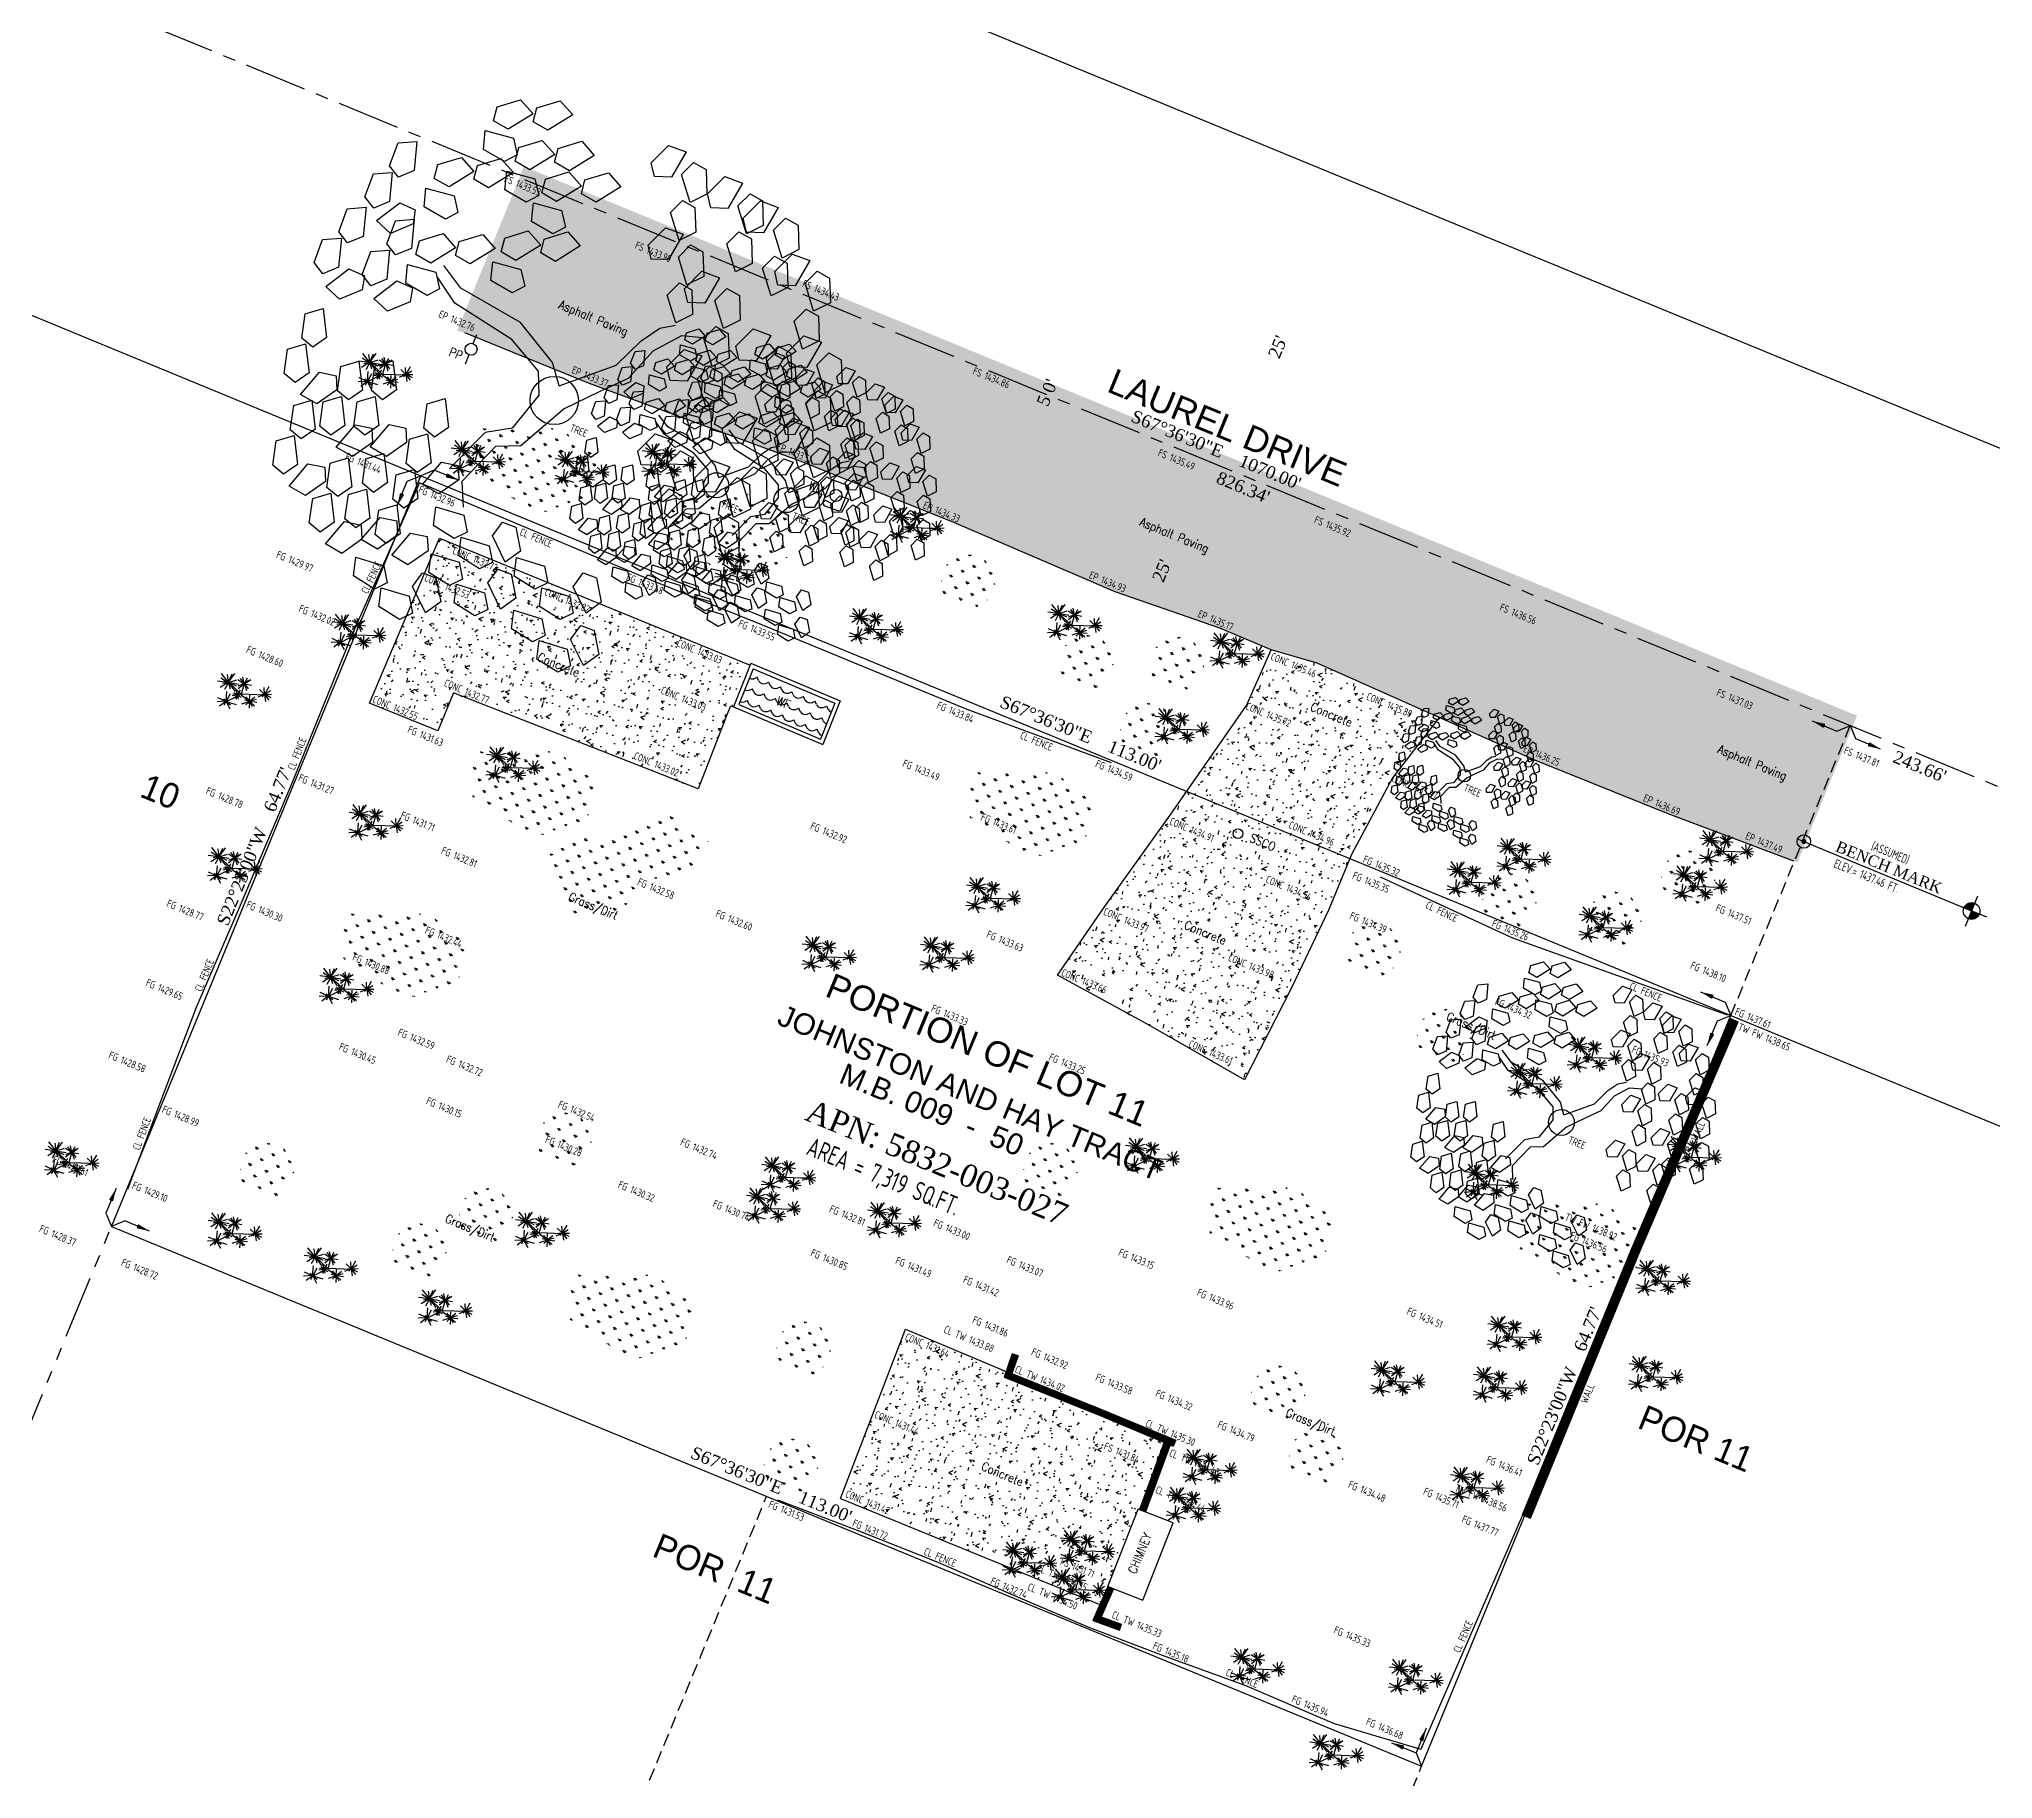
# Model space of a CAD drawing. Header units: feet. Extents: x 6515718 to 6516924, y 1895174 to 1896105.
# Drawn here: x 6516488.9 to 6516644.7, y 1895565.2 to 1895704 of the extents above; entities that cross this region are included whole.
import ezdxf
from ezdxf.enums import TextEntityAlignment as Align

# ---------------------------------------------------------------- set-up
doc = ezdxf.new("R2010")
doc.units = ezdxf.units.FT
doc.header["$LTSCALE"] = 4
doc.header["$MEASUREMENT"] = 0
for name, pattern in [('hc4096_101$0$CENTER', [2, 1.25, -0.25, 0.25, -0.25]), ('hc4096_101$0$HIDDEN', [0.375, 0.25, -0.125]), ('hc4096_101$0$PHANTOM', [2.5, 1.25, -0.25, 0.25, -0.25, 0.25, -0.25]), ('sw4096_101$0$HIDDEN', [0.375, 0.25, -0.125])]:
    doc.linetypes.add(name, pattern=pattern)
for name, color, linetype in [('hc4096_101$0$fm leader arrow', 1, 'Continuous'), ('hc4096_101$0$hc labels', 2, 'Continuous'), ('hc4096_101$0$hc leader arrow', 1, 'Continuous'), ('hc4096_101$0$hc lotlines', 2, 'hc4096_101$0$PHANTOM'), ('hc4096_101$0$hc our lot', 7, 'Continuous'), ('hc4096_101$0$hc rw', 3, 'Continuous'), ('hc4096_101$0$hc st prod', 11, 'hc4096_101$0$HIDDEN'), ('hc4096_101$0$hc stcl', 1, 'hc4096_101$0$CENTER'), ('hc4096_101$0$hc text 2', 2, 'Continuous'), ('hc4096_101$0$hc text 3', 3, 'Continuous'), ('hc4096_101$0$hc text old', 1, 'Continuous'), ('sw4096_101$0$sw bldg', 4, 'Continuous'), ('sw4096_101$0$sw chainlink fence', 1, 'sw4096_101$0$SITE-FENC-CHLK'), ('sw4096_101$0$sw chimney', 3, 'Continuous'), ('sw4096_101$0$sw conc', 2, 'Continuous'), ('sw4096_101$0$sw conc hatch', 8, 'Continuous'), ('sw4096_101$0$sw ep', 2, 'Continuous'), ('sw4096_101$0$sw fd mon', 41, 'Continuous'), ('sw4096_101$0$sw fd mon 1', 41, 'Continuous'), ('sw4096_101$0$sw fd mon leader', 1, 'Continuous'), ('sw4096_101$0$sw fd mon text1', 140, 'Continuous'), ('sw4096_101$0$sw fs hatch 10', 10, 'Continuous'), ('sw4096_101$0$sw misc', 1, 'Continuous'), ('sw4096_101$0$sw misc text', 2, 'Continuous'), ('sw4096_101$0$sw misc text2', 2, 'Continuous'), ('sw4096_101$0$sw pool hatch', 151, 'Continuous'), ('sw4096_101$0$sw pts label 7', 1, 'Continuous'), ('sw4096_101$0$sw tree', 24, 'Continuous'), ('sw4096_101$0$sw tree trunk', 1, 'Continuous'), ('sw4096_101$0$sw wall', 1, 'Continuous'), ('sw4096_101$0$sw wall hatch', 8, 'sw4096_101$0$HIDDEN'), ('sw4096_101$0$SW_PLANTS', 8, 'Continuous'), ('sw4096_101$0$sw_util', 1, 'Continuous')]:
    doc.layers.add(name, color=color, linetype=linetype)
doc.styles.add('hc4096_101$0$ARCHTIXT', font='architxt.shx', dxfattribs={"width": 0.8})
doc.styles.add('hc4096_101$0$arial', font='arial.ttf')
doc.styles.add('hc4096_101$0$hc333101$0$SH0', font='shadow.shx')
doc.styles.add('hc4096_101$0$Times', font='times.ttf')
doc.styles.add('sw4096_101$0$ARCHTIXT', font='architxt.shx', dxfattribs={"width": 0.8})
doc.styles.add('sw4096_101$0$SIMPLEX', font='SIMPLEX.shx', dxfattribs={"width": 0.75})
doc.styles.add('sw4096_101$0$Standard', font='architxt.shx')
doc.styles.add('sw4096_101$0$sw71 101$0$Architext', font='architxt.shx', dxfattribs={"width": 0.75})
doc.styles.add('sw4096_101$0$sw71 101$0$SIMPLEX', font='simplex.shx', dxfattribs={"width": 0.85, "oblique": 5})
doc.styles.add('sw4096_101$0$Times', font='times.ttf')
doc.linetypes.add('sw4096_101$0$SITE-FENC-CHLK', pattern='A,1,-0.02,["X",sw4096_101$0$Standard,S=0.08,R=0,X=0,Y=-0.04],-0.08', length=1.1)
pattern_1 = [(27.5, (0, 0), (2.23526729925, -1.163606506), [0.2625, -2.8875]), (332.5, (0, 0), (0.558816826, 2.618114637), [0.21, -2.31]), (77.9514, (0.1863, -0.097), (2.7940852362, 1.4545059409), [0.223090665, -2.453997392]), (23.6842, (0.268, 0.6467), (3.229312718, -1.9646728403), [0.39375, -4.33125]), (74.1356, (0.537, 0.483), (4.3270307984, 1.8980067082), [0.334636008, -3.6809955]), (328.6842, (0.268, 0.6467), (4.3270293173, 1.8980100873), [0.315, -3.465]), (358.5, (0.5243, 0.351), (1.3908812024, -2.101392272), [0.2625, -2.8875]), (303.5, (0.5243, 0.351), (1.7580393716, 2.0189348839), [0.21, -2.31]), (48.9514, (0.6402, 0.176), (3.1489204839, -0.0824598423), [0.223090665, -2.453997392]), (15, (0, 0), (0.48519521415, 1.06015155009), [0, -2.282, 0, -2.345, 0, -2.31875]), (345, (0, 0), (1.37892786128, 0.92300794058), [0, -1.337, 0, -2.2295, 0, -0.88375]), (305, (-0.7211, 0.2987), (1.69594686465, -0.78793045276), [0, -0.875, 0, -2.73, 0, -3.6225]), (295, (-1.0444, 0.4326), (2.01985799307, -0.4574175925), [0, -1.1375, 0, -1.813, 0, -2.5725])]
pattern_2 = [(67.5, (0, 0), (-0.382683432264, 0.92387953227), [0.1875, -1.226713563]), (22.5, (0, 0), (-0.38268343237, 0.92387953251), [0.1875, -0.8125]), (112.5, (0, 0), (-0.92387953251, -0.38268343237), [0.1875, -0.8125])]

msp = doc.modelspace()

# ---------------------------------------------------------------- texts
at = {"layer": 'hc4096_101$0$hc labels', "char_height": 1, "attachment_point": 8, "style": 'hc4096_101$0$Times'}
for s, insert, rotation in [("25'", (6516588.14, 1895679.21), 67.6167), ("5 0'", (6516569.75, 1895675.57), 67.6167), ('S67°36\'30"E    1070.00\'', (6516582.56, 1895670.71), 337.6083), ("826.34'", (6516584.71, 1895667.72), 337.6083), ("25'", (6516578.89, 1895661.36), 67.6167), ('S67°36\'30"E    113.00\'', (6516571.75, 1895648.07), 337.6083), ("243.66'", (6516638.67, 1895645.45), 337.6083), ('S22°23\'00"W    64.77\'', (6516506.53, 1895639.37), 67.6167), ('S22°23\'00"W    64.77\'', (6516611.01, 1895596.33), 67.6167), ('S67°36\'30"E    113.00\'', (6516547.09, 1895588.18), 337.6083)]:
    msp.add_mtext(s, dxfattribs=dict(at, insert=insert, rotation=rotation))
at = {"layer": 'hc4096_101$0$hc text 2', "style": 'hc4096_101$0$Times'}
msp.add_text('APN: 5832-003-027', height=1.8, rotation=337.5, dxfattribs=at).set_placement((6516549.85, 1895617.78))
at = {"layer": 'hc4096_101$0$hc text 2', "style": 'hc4096_101$0$ARCHTIXT', "width": 0.8}
msp.add_text('AREA = 7,319 SQ.FT. ', height=1.5, rotation=337.5, dxfattribs=at).set_placement((6516549.98, 1895615.02))
at = {"layer": 'hc4096_101$0$hc text 3', "style": 'hc4096_101$0$arial'}
for s, height, rotation, p in [('LAUREL DRIVE', 2, 337.6083, (6516573.94, 1895675.88)), ('PORTION OF LOT 11', 2, 337.5, (6516551.46, 1895627.66)), ('JOHNSTON AND HAY TRACT', 1.7, 337.5, (6516547.64, 1895625.41)), ('M.B. 009  -  50', 1.7, 337.5, (6516552.57, 1895620.76))]:
    msp.add_text(s, height=height, rotation=rotation, dxfattribs=at).set_placement(p)
at = {"layer": 'hc4096_101$0$hc text old', "style": 'hc4096_101$0$hc333101$0$SH0'}
for s, p in [('10', (6516496.82, 1895643.57)), ('POR 11', (6516616.25, 1895593.22)), ('POR  11', (6516537.68, 1895582.98))]:
    msp.add_text(s, height=2, rotation=337.6083, dxfattribs=at).set_placement(p)
at = {"layer": 'sw4096_101$0$sw fd mon text1', "style": 'sw4096_101$0$sw71 101$0$Architext', "width": 0.8}
for s, p in [('(ASSUMED)', (6516634.93, 1895639.33)), ('ELEV.= 1437.46 FT.', (6516631.94, 1895637.92))]:
    msp.add_text(s, height=0.7, rotation=337.6664, dxfattribs=at).set_placement(p)
at = {"layer": 'sw4096_101$0$sw misc text', "style": 'sw4096_101$0$sw71 101$0$SIMPLEX', "width": 0.85}
for s, rotation, p in [('Asphalt Paving', 337.5, (6516533.11, 1895681.71)), ('WM', 337.5, (6516550.88, 1895668.14)), ('Asphalt Paving', 337.5, (6516579.43, 1895664.39)), ('Concrete', 337.5, (6516530.33, 1895654.05)), ('WF', 337.5, (6516548.25, 1895651.02)), ('Concrete', 337.5, (6516591.95, 1895650.08)), ('Asphalt Paving', 337.5, (6516625.52, 1895646.25)), ('SSCO', 337.5, (6516586.47, 1895639.88, 1434.74)), ('Grass/Dirt', 337.5, (6516533.09, 1895634.81)), ('Concrete', 337.5, (6516581.9, 1895632.68)), ('Grass/Dirt', 337.5, (6516603.1, 1895625.25)), ('Grass/Dirt', 337.5, (6516523.26, 1895609.15)), ('Grass/Dirt', 337.5, (6516590.3, 1895593.66, -1434)), ('Concrete', 337.5, (6516565.72, 1895589.5)), ('CHIMNEY', 67.5, (6516576.67, 1895583.18))]:
    msp.add_text(s, height=0.7, rotation=rotation, dxfattribs=at).set_placement(p, align=Align.MIDDLE_CENTER)
at = {"layer": 'sw4096_101$0$sw misc text', "style": 'sw4096_101$0$SIMPLEX', "width": 0.85}
msp.add_text('PP', height=0.7, rotation=337.5, dxfattribs=at).set_placement((6516521.63, 1895679.06), align=Align.MIDDLE_LEFT)
at = {"layer": 'sw4096_101$0$sw misc text2', "style": 'sw4096_101$0$Times'}
msp.add_text('BENCH MARK', height=0.9, rotation=337.5845, dxfattribs=at).set_placement((6516636.41, 1895637.9), align=Align.MIDDLE_CENTER)
at = {"layer": 'sw4096_101$0$sw pts label 7', "char_height": 0.6, "attachment_point": 4, "style": 'sw4096_101$0$ARCHTIXT'}
for s, insert, rotation in [('FS 1433.53', (6516526.04, 1895692.87), 337.5), ('FS 1433.90', (6516536.46, 1895687.56), 337.5), ('FS 1434.43', (6516549.81, 1895684.5), 337.5), ('EP 1432.76', (6516520.8, 1895682.07), 337.5), ('EP 1433.37', (6516531.42, 1895677.62), 337.5), ('FS 1434.86', (6516563.4, 1895677.53), 337.5), ('TREE ', (6516531.27, 1895673), 337.5), ('EP 1433.51', (6516547.75, 1895671.51), 337.5), ('FG 1431.44', (6516513.35, 1895670.71), 337.5), ('FS 1435.49', (6516578.17, 1895671.01), 337.5), ('FG 1432.96', (6516519.19, 1895668.08), 337.5), ('TREE ', (6516543.32, 1895666.93), 337.5), ('EP 1434.33', (6516559.44, 1895666.83), 337.5), ('TREE ', (6516548.98, 1895665.96), 337.5), ('FS 1435.92', (6516590.63, 1895665.66), 337.5), ('CL FENCE', (6516527.28, 1895664.69), 337.5), ('FG 1429.97', (6516507.86, 1895662.88), 337.5), ('CONC 1432.72', (6516521.91, 1895663.2), 337.5), ('CL FENCE', (6516514.82, 1895659.79), 64.6138), ('CONC 1432.53', (6516519.67, 1895661.02), 337.5), ('FG 1433.48', (6516535.77, 1895661.09), 337.5), ('EP 1434.93', (6516572.67, 1895661.26), 337.5), ('CONC 1432.82', (6516529.25, 1895659.9), 337.5), ('FG 1432.02', (6516509.65, 1895658.58), 337.5), ('FG 1433.55', (6516544.7, 1895657.39), 337.5), ('EP 1435.17', (6516581.35, 1895658.16), 337.5), ('FS 1436.56', (6516605.42, 1895658.68), 337.5), ('FG 1428.60', (6516505.47, 1895655.3), 337.5), ('CONC 1433.03', (6516539.8, 1895655.83), 337.5), ('CONC 1435.46', (6516587.15, 1895654.76), 337.5), ('CONC 1432.55', (6516515.54, 1895651.35), 337.5), ('CONC 1432.77', (6516521.24, 1895652.64), 337.5), ('CONC 1433.03', (6516538.53, 1895652.06), 337.5), ('CONC 1435.80', (6516594.79, 1895651.57), 337.5), ('FS 1437.03', (6516622.71, 1895651.88), 337.5), ('FG 1433.84', (6516560.53, 1895650.86), 337.5), ('CONC 1435.72', (6516585.17, 1895650.79), 337.5), ('FG 1431.63', (6516518.33, 1895648.93), 337.5), ('CL FENCE', (6516567.18, 1895648.47), 337.5), ('CL FENCE', (6516508.98, 1895645.7), 68.9303), ('CONC 1433.02', (6516536.36, 1895646.84), 337.5), ('EP 1436.25', (6516607.3, 1895647.4), 337.5), ('FS 1437.81', (6516632.86, 1895647.27), 337.5), ('FG 1431.27', (6516509.62, 1895645.08), 337.5), ('FG 1433.49', (6516557.8, 1895646.23), 337.5), ('FG 1434.59', (6516573.18, 1895646.2), 337.5), ('CONC 1435.97', (6516596.82, 1895645.03), 337.5), ('FG 1428.78', (6516502.25, 1895644.04), 337.5), ('TREE ', (6516602.55, 1895644.29), 337.5), ('EP 1436.69', (6516616.87, 1895643.47), 337.5), ('FG 1431.71', (6516517.76, 1895642.1), 337.5), ('FG 1433.61', (6516564.04, 1895641.95), 337.5), ('FG 1432.92', (6516550.45, 1895641.24), 337.5), ('CONC 1434.91', (6516579.09, 1895641.6), 337.5), ('CONC 1434.96', (6516588.59, 1895641.32), 337.5), ('EP 1437.49', (6516625.02, 1895640.45), 337.5), ('FG 1432.81', (6516521.02, 1895639.28), 337.5), ('FG 1435.35', (6516593.68, 1895637.29), 337.5), ('FG 1435.32', (6516594.52, 1895638.59), 337.5), ('FG 1432.58', (6516536.66, 1895636.78), 337.5), ('CONC 1434.54', (6516586.76, 1895636.98), 337.5), ('FG 1428.77', (6516499.12, 1895635.06), 337.5), ('FG 1430.30', (6516505.46, 1895634.96), 337.5), ('FG 1432.60', (6516542.9, 1895634.25), 337.5), ('CONC 1433.97', (6516573.81, 1895634.41), 337.5), ('FG 1434.39', (6516593.46, 1895634.08), 337.5), ('CL FENCE', (6516599.53, 1895634.94), 334.3366), ('FG 1437.51', (6516622.65, 1895634.7), 337.5), ('FG 1432.44', (6516519.73, 1895632.93), 337.5), ('FG 1433.63', (6516564.5, 1895632.59), 337.5), ('FG 1435.26', (6516604.8, 1895633.47), 337.5), ('CL FENCE', (6516501.56, 1895628.04), 67.5605), ('FG 1430.88', (6516513.94, 1895630.78), 337.5), ('CONC 1433.66', (6516570.46, 1895629.54), 337.5), ('CONC 1433.98', (6516583.77, 1895630.74), 337.5), ('FG 1438.10', (6516620.63, 1895630.12), 337.5), ('FG 1429.65', (6516497.45, 1895628.74), 337.5), ('CL FENCE', (6516615.77, 1895628.47), 337.5), ('FG 1433.33', (6516560.09, 1895626.69), 337.5), ('FG 1434.32', (6516605.04, 1895627.23), 337.5), ('FG 1437.61', (6516624.18, 1895626.43), 337.5), ('FG 1432.59', (6516517.55, 1895624.78), 337.5), ('TW FW 1438.65', (6516624.43, 1895625.21), 337.5), ('FG 1430.45', (6516512.86, 1895623.63), 337.5), ('CONC 1433.61', (6516580.6, 1895623.85), 337.5), ('FG 1435.93', (6516615.95, 1895623.42), 337.5), ('FG 1428.58', (6516494.48, 1895622.96), 337.5), ('FG 1432.72', (6516521.41, 1895622.64), 337.5), ('FG 1433.25', (6516569.47, 1895622.8), 337.5), ('FG 1428.99', (6516498.74, 1895618.64), 337.5), ('FG 1430.15', (6516519.82, 1895619.31), 337.5), ('FG 1432.54', (6516530.33, 1895619.03), 337.5), ('CL FENCE', (6516496.62, 1895615.39), 69.6321), ('WALL', (6516620.88, 1895616.11), 67.1326), ('FG 1430.28', (6516529.31, 1895616.24), 337.5), ('FG 1432.74', (6516540.09, 1895616.03), 337.5), ('TREE', (6516610.87, 1895616.2), 337.5), ('FG 1428.61', (6516490, 1895614.65), 337.5), ('FG 1429.10', (6516496.36, 1895612.57), 337.5), ('FG 1430.32', (6516535.12, 1895612.63), 337.5), ('FG 1430.74', (6516542.67, 1895611.11), 337.5), ('FG 1432.81', (6516551.97, 1895610.69), 337.5), ('FG 1428.37', (6516488.96, 1895609.11), 337.5), ('FG 1433.00', (6516560.27, 1895609.57), 337.5), ('TW FW 1438.92', (6516610.62, 1895610.06), 337.5), ('FG 1436.56', (6516611.03, 1895608.58), 337.5), ('FG 1428.72', (6516495.49, 1895606.42), 337.5), ('FG 1430.85', (6516550.48, 1895607.19), 337.5), ('FG 1431.49', (6516557.24, 1895606.57), 337.5), ('FG 1433.07', (6516566.1, 1895606.63), 337.5), ('FG 1433.15', (6516575.02, 1895607.23), 337.5), ('FG 1431.42', (6516562.63, 1895605.05), 337.5), ('FG 1433.96', (6516581.28, 1895604.03), 337.5), ('FG 1431.86', (6516563.37, 1895601.84), 337.5), ('FG 1434.51', (6516598.01, 1895602.53), 337.5), ('CONC 1431.64', (6516558, 1895600.48), 337.5), ('CL TW 1433.88', (6516561.08, 1895601.08), 337.5), ('FG 1432.92', (6516568.07, 1895599.29), 337.5), ('CL TW 1434.02', (6516566.76, 1895597.9), 337.5), ('FG 1433.58', (6516573.19, 1895597.26), 337.5), ('FG 1434.32', (6516577.98, 1895595.98), 337.5), ('WALL', (6516612.06, 1895595.18), 67.1326), ('CONC 1431.44', (6516555.56, 1895594.29), 337.5), ('CL TW 1435.30', (6516577.17, 1895593.59), 337.5), ('FG 1434.79', (6516582.92, 1895593.49), 337.5), ('FS 1431.84', (6516573.85, 1895591.76), 337.5), ('CL TW 1434.43', (6516579.07, 1895591.23), 337.5), ('FG 1436.41', (6516604.35, 1895590.7), 337.5), ('CONC 1431.42', (6516553.24, 1895587.96), 337.5), ('CL TW 1434.44', (6516577.96, 1895588.29), 337.5), ('FG 1434.48', (6516593.34, 1895588.71), 337.5), ('FG 1435.71', (6516599.33, 1895588.16), 337.5), ('TW FW 1438.56', (6516601.83, 1895588.44), 337.5), ('FG 1431.53', (6516547.11, 1895587.13), 337.5), ('FG 1437.77', (6516602.4, 1895585.95), 337.5), ('FG 1431.72', (6516553.8, 1895585.63), 337.5), ('CL FENCE', (6516559.5, 1895583.37), 337.5), ('CL TW 1434.55', (6516568.52, 1895582.05), 337.5), ('FS 1431.71', (6516570.39, 1895582.58), 337.5), ('FG 1432.74', (6516564.81, 1895581), 337.5), ('CL TW 1434.50', (6516567.77, 1895580.55), 337.5), ('CL TW 1435.33', (6516574.49, 1895578.32), 337.5), ('FG 1435.33', (6516592.19, 1895577.11), 337.5), ('CL FENCE', (6516601.91, 1895575.31), 66.4355), ('FG 1435.18', (6516577.76, 1895575.84), 337.5), ('CL FENCE', (6516583.58, 1895573.72), 337.5), ('FG 1435.94', (6516588.83, 1895571.59), 337.5), ('FG 1436.68', (6516594.76, 1895569.79), 337.5)]:
    msp.add_mtext(s, dxfattribs=dict(at, insert=insert, rotation=rotation))

# ---------------------------------------------------------------- blocks, each defined once
blk = doc.blocks.new('sw4096_101$0$A$C11D42A98')
at = {"layer": 'sw4096_101$0$SW_PLANTS', "linetype": 'Continuous'}
for p, q in [((0.188, 0.449), (0, 0.425)), ((0.189, 0.454), (0.031, 0.574)), ((0.179, 0.445), (0.04, 0.491)), ((0.192, 0.453), (0.073, 0.327)), ((0.186, 0.447), (0.096, 0.403)), ((0.192, 0.45), (0.144, 0.581)), ((0.194, 0.45), (0.158, 0.309)), ((0.192, 0.446), (0.164, 0.41)), ((0.191, 0.461), (0.167, 0.484)), ((0.191, 0.46), (0.217, 0.615)), ((0.193, 0.441), (0.249, 0.35)), ((0.194, 0.454), (0.262, 0.63)), ((0.194, 0.448), (0.342, 0.33)), ((0.195, 0.451), (0.324, 0.532)), ((0.453, 0.305), (0.197, 0.452)), ((0.208, 0.451), (0.34, 0.424)), ((0.211, 0.453), (0.373, 0.466)), ((0.462, 0.493), (0.342, 0.533)), ((0.397, 0.286), (0.359, 0.348)), ((0.466, 0.497), (0.371, 0.425)), ((0.473, 0.493), (0.379, 0.572)), ((0.467, 0.492), (0.385, 0.383)), ((0.4, 0.275), (0.429, 0.376)), ((0.469, 0.494), (0.416, 0.602)), ((0.467, 0.307), (0.472, 0.487)), ((0.471, 0.495), (0.597, 0.505)), ((0.471, 0.31), (0.86, 0.395)), ((0.472, 0.492), (0.501, 0.61)), ((0.473, 0.493), (0.541, 0.388)), ((0.475, 0.499), (0.53, 0.576)), ((0.477, 0.495), (0.563, 0.595)), ((0.481, 0.493), (0.559, 0.425)), ((0.865, 0.4), (0.745, 0.36)), ((0.865, 0.4), (0.756, 0.463)), ((0.865, 0.4), (0.765, 0.323)), ((0.865, 0.4), (0.825, 0.52)), ((0.863, 0.394), (0.834, 0.352)), ((0.865, 0.4), (0.95, 0.492)), ((0.865, 0.4), (0.986, 0.434)), ((0.865, 0.4), (0.914, 0.284)), ((0.865, 0.4), (0.988, 0.375)), ((0.865, 0.4), (0.965, 0.324)), ((0.867, 0.405), (0.91, 0.557)), ((0.88, 0.404), (0.928, 0.399)), ((0.234, 0.111), (0.079, 0.141)), ((0.229, 0.114), (0.08, 0.069)), ((0.229, 0.111), (0.142, 0)), ((0.225, 0.116), (0.188, 0.147)), ((0.234, 0.111), (0.204, 0.288)), ((0.23, 0.109), (0.212, 0.033)), ((0.229, 0.109), (0.423, 0.103)), ((0.235, 0.109), (0.332, 0.004)), ((0.461, 0.304), (0.236, 0.105)), ((0.237, 0.108), (0.275, 0.27)), ((0.24, 0.114), (0.266, 0.148)), ((0.24, 0.105), (0.325, 0.074)), ((0.396, 0.271), (0.314, 0.235)), ((0.397, 0.277), (0.319, 0.27)), ((0.406, 0.277), (0.336, 0.299)), ((0.395, 0.275), (0.368, 0.205)), ((0.391, 0.282), (0.381, 0.29)), ((0.455, 0.304), (0.397, 0.273)), ((0.399, 0.275), (0.399, 0.198)), ((0.401, 0.271), (0.433, 0.208)), ((0.401, 0.269), (0.475, 0.253)), ((0.403, 0.282), (0.415, 0.291)), ((0.466, 0.291), (0.635, 0.219)), ((0.638, 0.216), (0.509, 0.135)), ((0.632, 0.218), (0.545, 0.215)), ((0.631, 0.224), (0.557, 0.282)), ((0.635, 0.209), (0.59, 0.139)), ((0.635, 0.224), (0.609, 0.255)), ((0.635, 0.22), (0.614, 0.322)), ((0.636, 0.217), (0.629, 0.169)), ((0.632, 0.217), (0.739, 0.162)), ((0.635, 0.221), (0.71, 0.318)), ((0.635, 0.218), (0.706, 0.14)), ((0.637, 0.218), (0.767, 0.236)), ((0.638, 0.222), (0.747, 0.286)), ((0.638, 0.22), (0.658, 0.21)), ((0.638, 0.206), (0.659, 0.097)), ((0.64, 0.222), (0.665, 0.239))]:
    blk.add_line(p, q, dxfattribs=at)
blk = doc.blocks.new('sw4096_101$0$A$C619F1EA3')
at = {"layer": 'sw4096_101$0$SW_PLANTS', "xscale": 3, "yscale": 3, "zscale": 3, "rotation": 90}
blk.add_blockref('sw4096_101$0$A$C11D42A98', (1.89, 0), dxfattribs=at)
blk = doc.blocks.new('sw4096_101$0$A$C0BCC5504')
at = {"layer": 'sw4096_101$0$SW_PLANTS'}
blk.add_blockref('sw4096_101$0$A$C619F1EA3', (-2.12, 1.36), dxfattribs=at)
blk = doc.blocks.new('sw4096_101$0$A$C420D3912')
at = {"layer": 'sw4096_101$0$sw misc', "linetype": 'Continuous'}
for p, q in [((1.43, 1.12), (1.89, 1.75)), ((0.87, 0.35), (0.39, -0.3))]:
    blk.add_line(p, q, dxfattribs=at)
blk.add_circle((1.15, 0.73), 0.48, dxfattribs=at)
blk = doc.blocks.new('sw4096_101$0$sw71 101$0$TREE')
at = {"layer": 'sw4096_101$0$sw tree', "linetype": 'Continuous'}
for p, q in [((-0.2309, 0.4679), (-0.1974, 0.4939)), ((-0.1686, 0.479), (-0.1991, 0.4388)), ((-0.1974, 0.4939), (-0.1686, 0.479)), ((-0.0124, 0.4503), (0.0049, 0.489)), ((0.0049, 0.489), (0.0374, 0.4894)), ((0.0374, 0.4894), (0.0294, 0.4396)), ((0.044, 0.45), (0.056, 0.4769)), ((0.056, 0.4769), (0.0803, 0.4732)), ((0.0803, 0.4732), (0.0969, 0.4342)), ((0.0979, 0.4349), (0.1152, 0.4736)), ((0.1152, 0.4736), (0.1476, 0.474)), ((0.1476, 0.474), (0.1397, 0.4242)), ((-0.2953, 0.4449), (-0.2618, 0.471)), ((-0.2926, 0.4204), (-0.2953, 0.4449)), ((-0.2329, 0.456), (-0.2634, 0.4158)), ((-0.2618, 0.471), (-0.2329, 0.456)), ((-0.2282, 0.4434), (-0.2309, 0.4679)), ((-0.1991, 0.4388), (-0.2282, 0.4434)), ((-0.1711, 0.4159), (-0.1375, 0.4419)), ((-0.1375, 0.4419), (-0.1087, 0.4269)), ((0.0016, 0.43), (-0.0124, 0.4503)), ((0.0294, 0.4396), (0.0016, 0.43)), ((0.075, 0.4102), (0.044, 0.45)), ((0.1543, 0.4345), (0.1662, 0.4615)), ((0.1662, 0.4615), (0.1906, 0.4578)), ((0.1704, 0.4178), (0.1877, 0.4566)), ((0.1877, 0.4566), (0.2201, 0.4569)), ((0.1906, 0.4578), (0.2071, 0.4187)), ((0.2201, 0.4569), (0.2122, 0.4071)), ((0.2268, 0.4175), (0.2387, 0.4444)), ((0.2387, 0.4444), (0.2631, 0.4407)), ((0.2631, 0.4407), (0.2796, 0.4017)), ((-0.2634, 0.4158), (-0.2926, 0.4204)), ((-0.2354, 0.3929), (-0.2019, 0.4189)), ((-0.2019, 0.4189), (-0.1731, 0.4039)), ((-0.1684, 0.3914), (-0.1711, 0.4159)), ((-0.1087, 0.4269), (-0.1392, 0.3868)), ((-0.1084, 0.3815), (-0.0749, 0.4075)), ((-0.0749, 0.4075), (-0.0461, 0.3925)), ((0.0497, 0.3819), (0.0616, 0.4088)), ((0.0616, 0.4088), (0.086, 0.4051)), ((0.0969, 0.4342), (0.075, 0.4102)), ((0.086, 0.4051), (0.1025, 0.3661)), ((0.1118, 0.4145), (0.0979, 0.4349)), ((0.1397, 0.4242), (0.1118, 0.4145)), ((0.1852, 0.3947), (0.1543, 0.4345)), ((0.1843, 0.3975), (0.1704, 0.4178)), ((0.2122, 0.4071), (0.1843, 0.3975)), ((0.2071, 0.4187), (0.1852, 0.3947)), ((0.2577, 0.3777), (0.2268, 0.4175)), ((-0.2999, 0.3993), (-0.2497, 0.4044)), ((-0.2912, 0.368), (-0.2999, 0.3993)), ((-0.2497, 0.4044), (-0.2332, 0.3799)), ((-0.2332, 0.3799), (-0.2493, 0.3613)), ((-0.2327, 0.3684), (-0.2354, 0.3929)), ((-0.1731, 0.4039), (-0.2036, 0.3638)), ((-0.1728, 0.3585), (-0.1393, 0.3845)), ((-0.1392, 0.3868), (-0.1684, 0.3914)), ((-0.1393, 0.3845), (-0.1104, 0.3696)), ((-0.1057, 0.357), (-0.1084, 0.3815)), ((-0.0461, 0.3925), (-0.0766, 0.3524)), ((0.0807, 0.3421), (0.0497, 0.3819)), ((0.1599, 0.3664), (0.1719, 0.3934)), ((0.1719, 0.3934), (0.1963, 0.3897)), ((0.1963, 0.3897), (0.2128, 0.3506)), ((0.2324, 0.3494), (0.2444, 0.3763)), ((0.2444, 0.3763), (0.2688, 0.3726)), ((0.2541, 0.3515), (0.2714, 0.3903)), ((0.2796, 0.4017), (0.2577, 0.3777)), ((0.2688, 0.3726), (0.2853, 0.3336)), ((0.2714, 0.3903), (0.3038, 0.3907)), ((0.3038, 0.3907), (0.2959, 0.3408)), ((0.3104, 0.3512), (0.3224, 0.3782)), ((0.3224, 0.3782), (0.3468, 0.3744)), ((0.3468, 0.3744), (0.3633, 0.3354)), ((-0.4326, 0.3257), (-0.4033, 0.3396)), ((-0.4033, 0.3396), (-0.3897, 0.291)), ((-0.3551, 0.3153), (-0.3216, 0.3413)), ((-0.3216, 0.3413), (-0.2928, 0.3264)), ((-0.2493, 0.3613), (-0.2912, 0.368)), ((-0.2908, 0.3383), (-0.2573, 0.3643)), ((-0.2881, 0.3138), (-0.2908, 0.3383)), ((-0.2285, 0.3493), (-0.259, 0.3092)), ((-0.2573, 0.3643), (-0.2285, 0.3493)), ((-0.24, 0.3472), (-0.1898, 0.3524)), ((-0.2313, 0.316), (-0.24, 0.3472)), ((-0.2036, 0.3638), (-0.2327, 0.3684)), ((-0.1898, 0.3524), (-0.1733, 0.3279)), ((-0.1701, 0.334), (-0.1728, 0.3585)), ((-0.1104, 0.3696), (-0.1409, 0.3294)), ((-0.0766, 0.3524), (-0.1057, 0.357)), ((0.0336, 0.3154), (0.0508, 0.3542)), ((0.0508, 0.3542), (0.0833, 0.3546)), ((0.0833, 0.3546), (0.0754, 0.3048)), ((0.1025, 0.3661), (0.0807, 0.3421)), ((0.0899, 0.3151), (0.1019, 0.3421)), ((0.1019, 0.3421), (0.1263, 0.3384)), ((0.1263, 0.3384), (0.1428, 0.2993)), ((0.1909, 0.3266), (0.1599, 0.3664)), ((0.2128, 0.3506), (0.1909, 0.3266)), ((0.2634, 0.3096), (0.2324, 0.3494)), ((0.268, 0.3312), (0.2541, 0.3515)), ((0.2959, 0.3408), (0.268, 0.3312)), ((0.3414, 0.3114), (0.3104, 0.3512)), ((-0.4322, 0.2833), (-0.4326, 0.3257)), ((-0.3525, 0.2908), (-0.3551, 0.3153)), ((-0.2928, 0.3264), (-0.3233, 0.2862)), ((-0.259, 0.3092), (-0.2881, 0.3138)), ((-0.1894, 0.3092), (-0.2313, 0.316)), ((-0.1733, 0.3279), (-0.1894, 0.3092)), ((-0.1774, 0.3128), (-0.1272, 0.318)), ((-0.1687, 0.2816), (-0.1774, 0.3128)), ((-0.1409, 0.3294), (-0.1701, 0.334)), ((-0.1272, 0.318), (-0.1107, 0.2935)), ((0.0475, 0.2951), (0.0336, 0.3154)), ((0.0754, 0.3048), (0.0475, 0.2951)), ((0.1209, 0.2753), (0.0899, 0.3151)), ((0.1194, 0.2678), (0.1367, 0.3066)), ((0.1367, 0.3066), (0.1692, 0.3069)), ((0.1692, 0.3069), (0.1612, 0.2571)), ((0.2853, 0.3336), (0.2634, 0.3096)), ((0.3161, 0.2831), (0.3281, 0.3101)), ((0.3281, 0.3101), (0.3524, 0.3064)), ((0.3633, 0.3354), (0.3414, 0.3114)), ((0.3524, 0.3064), (0.369, 0.2673)), ((-0.4532, 0.2606), (-0.4239, 0.2745)), ((-0.411, 0.2706), (-0.4322, 0.2833)), ((-0.4239, 0.2745), (-0.4103, 0.2259)), ((-0.3897, 0.291), (-0.411, 0.2706)), ((-0.3598, 0.2697), (-0.3096, 0.2748)), ((-0.3233, 0.2862), (-0.3525, 0.2908)), ((-0.3096, 0.2748), (-0.2931, 0.2503)), ((-0.1268, 0.2748), (-0.1687, 0.2816)), ((-0.1374, 0.2611), (-0.1039, 0.2872)), ((-0.1107, 0.2935), (-0.1268, 0.2748)), ((-0.0751, 0.2722), (-0.1056, 0.232)), ((-0.1039, 0.2872), (-0.0751, 0.2722)), ((0.0956, 0.247), (0.1076, 0.274)), ((0.1076, 0.274), (0.1319, 0.2703)), ((0.1428, 0.2993), (0.1209, 0.2753)), ((0.1319, 0.2703), (0.1485, 0.2312)), ((0.1758, 0.2675), (0.1877, 0.2944)), ((0.1877, 0.2944), (0.2121, 0.2907)), ((0.2121, 0.2907), (0.2287, 0.2517)), ((0.3471, 0.2433), (0.3161, 0.2831)), ((-0.4528, 0.2182), (-0.4532, 0.2606)), ((-0.3511, 0.2384), (-0.3598, 0.2697)), ((-0.3092, 0.2316), (-0.3511, 0.2384)), ((-0.2931, 0.2503), (-0.3092, 0.2316)), ((-0.2018, 0.2382), (-0.1683, 0.2642)), ((-0.1991, 0.2137), (-0.2018, 0.2382)), ((-0.1394, 0.2492), (-0.1699, 0.209)), ((-0.1683, 0.2642), (-0.1394, 0.2492)), ((-0.1347, 0.2366), (-0.1374, 0.2611)), ((-0.1056, 0.232), (-0.1347, 0.2366)), ((0.1266, 0.2072), (0.0956, 0.247)), ((0.1333, 0.2475), (0.1194, 0.2678)), ((0.1612, 0.2571), (0.1333, 0.2475)), ((0.2068, 0.2277), (0.1758, 0.2675)), ((0.2287, 0.2517), (0.2068, 0.2277)), ((0.2379, 0.2067), (0.2552, 0.2455)), ((0.2552, 0.2455), (0.2876, 0.2459)), ((0.2876, 0.2459), (0.2797, 0.1961)), ((0.3236, 0.2271), (0.3409, 0.2658)), ((0.3409, 0.2658), (0.3734, 0.2662)), ((0.369, 0.2673), (0.3471, 0.2433)), ((0.3734, 0.2662), (0.3654, 0.2164)), ((0.38, 0.2267), (0.3919, 0.2537)), ((0.3919, 0.2537), (0.4163, 0.25)), ((0.4163, 0.25), (0.4328, 0.2109)), ((-0.4316, 0.2055), (-0.4528, 0.2182)), ((-0.4103, 0.2259), (-0.4316, 0.2055)), ((-0.4192, 0.1869), (-0.3929, 0.2299)), ((-0.3929, 0.2299), (-0.3635, 0.2283)), ((-0.3583, 0.2041), (-0.389, 0.1749)), ((-0.3889, 0.1984), (-0.3595, 0.2123)), ((-0.3635, 0.2283), (-0.3583, 0.2041)), ((-0.3595, 0.2123), (-0.346, 0.1637)), ((-0.3375, 0.1812), (-0.304, 0.2072)), ((-0.304, 0.2072), (-0.2751, 0.1922)), ((-0.2731, 0.2042), (-0.2396, 0.2302)), ((-0.2704, 0.1797), (-0.2731, 0.2042)), ((-0.2108, 0.2152), (-0.2413, 0.1751)), ((-0.2396, 0.2302), (-0.2108, 0.2152)), ((-0.1699, 0.209), (-0.1991, 0.2137)), ((0.1038, 0.189), (0.1277, 0.2035)), ((0.1485, 0.2312), (0.1266, 0.2072)), ((0.1815, 0.1994), (0.1934, 0.2264)), ((0.1934, 0.2264), (0.2178, 0.2226)), ((0.2178, 0.2226), (0.2343, 0.1836)), ((0.2518, 0.1864), (0.2379, 0.2067)), ((0.2943, 0.2064), (0.3062, 0.2334)), ((0.3252, 0.1666), (0.2943, 0.2064)), ((0.3062, 0.2334), (0.3306, 0.2297)), ((0.3375, 0.2067), (0.3236, 0.2271)), ((0.3306, 0.2297), (0.3471, 0.1906)), ((0.3654, 0.2164), (0.3375, 0.2067)), ((0.411, 0.1869), (0.38, 0.2267)), ((0.4328, 0.2109), (0.411, 0.1869)), ((-0.4739, 0.188), (-0.4445, 0.2019)), ((-0.4734, 0.1456), (-0.4739, 0.188)), ((-0.4445, 0.2019), (-0.431, 0.1533)), ((-0.389, 0.1749), (-0.4192, 0.1869)), ((-0.3884, 0.156), (-0.3889, 0.1984)), ((-0.3348, 0.1567), (-0.3375, 0.1812)), ((-0.2751, 0.1922), (-0.3056, 0.1521)), ((-0.2413, 0.1751), (-0.2704, 0.1797)), ((-0.2064, 0.1925), (-0.1562, 0.1976)), ((-0.1977, 0.1612), (-0.2064, 0.1925)), ((-0.1562, 0.1976), (-0.1397, 0.1732)), ((-0.1397, 0.1732), (-0.1558, 0.1545)), ((0.0818, 0.1568), (0.1038, 0.189)), ((0.1074, 0.1485), (0.1439, 0.1905)), ((0.1394, 0.1311), (0.1567, 0.1698)), ((0.1439, 0.1905), (0.1841, 0.202)), ((0.1567, 0.1698), (0.1892, 0.1702)), ((0.1892, 0.1702), (0.1812, 0.1204)), ((0.2124, 0.1596), (0.1815, 0.1994)), ((0.2343, 0.1836), (0.2124, 0.1596)), ((0.2797, 0.1961), (0.2518, 0.1864)), ((0.3471, 0.1906), (0.3252, 0.1666)), ((0.3857, 0.1586), (0.3976, 0.1856)), ((0.3976, 0.1856), (0.422, 0.1819)), ((0.422, 0.1819), (0.4385, 0.1428)), ((-0.4945, 0.1229), (-0.4651, 0.1368)), ((-0.4523, 0.1329), (-0.4734, 0.1456)), ((-0.4651, 0.1368), (-0.4516, 0.0882)), ((-0.431, 0.1533), (-0.4523, 0.1329)), ((-0.4095, 0.1333), (-0.3801, 0.1472)), ((-0.3673, 0.1433), (-0.3884, 0.156)), ((-0.3801, 0.1472), (-0.3666, 0.0986)), ((-0.346, 0.1637), (-0.3673, 0.1433)), ((-0.3421, 0.1355), (-0.2919, 0.1406)), ((-0.3334, 0.1043), (-0.3421, 0.1355)), ((-0.3056, 0.1521), (-0.3348, 0.1567)), ((-0.2919, 0.1406), (-0.2754, 0.1162)), ((-0.2415, 0.1299), (-0.2831, 0.1562)), ((-0.1558, 0.1545), (-0.1977, 0.1612)), ((0.0568, 0.102), (0.0818, 0.1568)), ((0.0847, 0.0886), (0.1074, 0.1485)), ((0.1958, 0.1307), (0.2077, 0.1577)), ((0.2077, 0.1577), (0.2321, 0.154)), ((0.2321, 0.154), (0.2486, 0.1149)), ((0.2999, 0.1383), (0.3119, 0.1653)), ((0.3309, 0.0985), (0.2999, 0.1383)), ((0.3119, 0.1653), (0.3362, 0.1616)), ((0.3362, 0.1616), (0.3528, 0.1225)), ((0.4166, 0.1188), (0.3857, 0.1586)), ((0.4385, 0.1428), (0.4166, 0.1188)), ((-0.494, 0.0805), (-0.4945, 0.1229)), ((-0.409, 0.0909), (-0.4095, 0.1333)), ((-0.3755, 0.0596), (-0.3492, 0.1026)), ((-0.3492, 0.1026), (-0.3197, 0.101)), ((-0.2915, 0.0975), (-0.3334, 0.1043)), ((-0.2754, 0.1162), (-0.2915, 0.0975)), ((-0.2422, 0.1022), (-0.2861, 0.1336)), ((-0.1274, 0.079), (-0.2422, 0.1022)), ((-0.1242, 0.1117), (-0.2415, 0.1299)), ((-0.0477, 0.0668), (-0.1242, 0.1117)), ((-0.0227, 0.0334), (0.0568, 0.102)), ((0.1533, 0.1107), (0.1394, 0.1311)), ((0.1812, 0.1204), (0.1533, 0.1107)), ((0.2268, 0.0909), (0.1958, 0.1307)), ((0.2486, 0.1149), (0.2268, 0.0909)), ((0.2671, 0.0647), (0.2844, 0.1035)), ((0.2844, 0.1035), (0.3169, 0.1038)), ((0.3169, 0.1038), (0.3089, 0.054)), ((0.3528, 0.1225), (0.3309, 0.0985)), ((0.3571, 0.0825), (0.3744, 0.1213)), ((0.3744, 0.1213), (0.4068, 0.1216)), ((0.4068, 0.1216), (0.3989, 0.0718)), ((0.4134, 0.0822), (0.4254, 0.1091)), ((0.4254, 0.1091), (0.4498, 0.1054)), ((0.4498, 0.1054), (0.4663, 0.0664)), ((-0.4729, 0.0678), (-0.494, 0.0805)), ((-0.4516, 0.0882), (-0.4729, 0.0678)), ((-0.4605, 0.0492), (-0.4342, 0.0922)), ((-0.4342, 0.0922), (-0.4047, 0.0906)), ((-0.3879, 0.0782), (-0.409, 0.0909)), ((-0.4047, 0.0906), (-0.3996, 0.0665)), ((-0.3666, 0.0986), (-0.3879, 0.0782)), ((-0.3146, 0.0769), (-0.3453, 0.0476)), ((-0.3197, 0.101), (-0.3146, 0.0769)), ((-0.0648, 0.0446), (-0.1274, 0.079)), ((0.046, 0.0493), (0.0847, 0.0886)), ((0.2015, 0.0627), (0.2134, 0.0896)), ((0.2134, 0.0896), (0.2378, 0.0859)), ((0.2378, 0.0859), (0.2543, 0.0469)), ((0.3235, 0.0644), (0.3355, 0.0913)), ((0.3355, 0.0913), (0.3598, 0.0876)), ((0.371, 0.0622), (0.3571, 0.0825)), ((0.3598, 0.0876), (0.3764, 0.0486)), ((0.3989, 0.0718), (0.371, 0.0622)), ((0.4444, 0.0424), (0.4134, 0.0822)), ((-0.4303, 0.0372), (-0.4605, 0.0492)), ((-0.3996, 0.0665), (-0.4303, 0.0372)), ((-0.3453, 0.0476), (-0.3755, 0.0596)), ((-0.0493, 0.0063), (-0.0648, 0.0446)), ((-0.0227, 0.0334), (-0.0477, 0.0668)), ((0, 0), (0.046, 0.0493)), ((0.2324, 0.0229), (0.2015, 0.0627)), ((0.2543, 0.0469), (0.2324, 0.0229)), ((0.2811, 0.0444), (0.2671, 0.0647)), ((0.3089, 0.054), (0.2811, 0.0444)), ((0.3545, 0.0246), (0.3235, 0.0644)), ((0.3764, 0.0486), (0.3545, 0.0246)), ((0.4191, 0.0141), (0.4311, 0.0411)), ((0.4311, 0.0411), (0.4554, 0.0374)), ((0.4663, 0.0664), (0.4444, 0.0424)), ((0.4554, 0.0374), (0.472, -0.0017)), ((-0.4766, -0.0075), (-0.4509, 0.0122)), ((-0.4509, 0.0122), (-0.4274, -0.0324)), ((-0.0493, 0.0063), (-0.0723, -0.0637)), ((0, 0), (-0.047, -0.0871)), ((0.1448, -0.0229), (0.1621, 0.0158)), ((0.1621, 0.0158), (0.1946, 0.0162)), ((0.1946, 0.0162), (0.1866, -0.0336)), ((0.2012, -0.0233), (0.2131, 0.0037)), ((0.2131, 0.0037), (0.2375, 0)), ((0.2375, 0), (0.254, -0.0391)), ((0.2529, -0.0308), (0.2702, 0.008)), ((0.2702, 0.008), (0.3026, 0.0084)), ((0.3026, 0.0084), (0.2947, -0.0414)), ((0.3292, -0.0037), (0.3411, 0.0233)), ((0.3411, 0.0233), (0.3655, 0.0196)), ((0.3655, 0.0196), (0.382, -0.0195)), ((0.4501, -0.0257), (0.4191, 0.0141)), ((-0.4672, -0.0489), (-0.4766, -0.0075)), ((-0.4274, -0.0324), (-0.4439, -0.0568)), ((-0.3318, -0.0491), (-0.306, -0.0293)), ((-0.306, -0.0293), (-0.2825, -0.074)), ((0.1587, -0.0433), (0.1448, -0.0229)), ((0.1866, -0.0336), (0.1587, -0.0433)), ((0.2322, -0.0631), (0.2012, -0.0233)), ((0.2668, -0.0511), (0.2529, -0.0308)), ((0.3092, -0.0311), (0.3212, -0.0041)), ((0.3402, -0.0709), (0.3092, -0.0311)), ((0.3212, -0.0041), (0.3456, -0.0079)), ((0.3602, -0.0435), (0.3292, -0.0037)), ((0.3456, -0.0079), (0.3621, -0.0469)), ((0.382, -0.0195), (0.3602, -0.0435)), ((0.472, -0.0017), (0.4501, -0.0257)), ((-0.483, -0.0756), (-0.4573, -0.0558)), ((-0.4439, -0.0568), (-0.4672, -0.0489)), ((-0.4573, -0.0558), (-0.4338, -0.1004)), ((-0.3865, -0.0704), (-0.3607, -0.0506)), ((-0.3607, -0.0506), (-0.3372, -0.0952)), ((-0.3224, -0.0905), (-0.3318, -0.0491)), ((-0.2243, -0.0771), (-0.1985, -0.0574)), ((-0.1985, -0.0574), (-0.175, -0.102)), ((-0.0723, -0.0637), (-0.1129, -0.0878)), ((0.2068, -0.0914), (0.2188, -0.0644)), ((0.2188, -0.0644), (0.2432, -0.0681)), ((0.254, -0.0391), (0.2322, -0.0631)), ((0.2947, -0.0414), (0.2668, -0.0511)), ((0.3621, -0.0469), (0.3402, -0.0709)), ((-0.4736, -0.1169), (-0.483, -0.0756)), ((-0.4338, -0.1004), (-0.4503, -0.1248)), ((-0.4342, -0.1404), (-0.4176, -0.0928)), ((-0.4176, -0.0928), (-0.3885, -0.0882)), ((-0.3885, -0.0882), (-0.3783, -0.1107)), ((-0.3771, -0.1117), (-0.3865, -0.0704)), ((-0.3372, -0.0952), (-0.3537, -0.1197)), ((-0.3382, -0.1171), (-0.3124, -0.0974)), ((-0.299, -0.0984), (-0.3224, -0.0905)), ((-0.3124, -0.0974), (-0.2889, -0.142)), ((-0.2825, -0.074), (-0.299, -0.0984)), ((-0.2148, -0.1185), (-0.2243, -0.0771)), ((-0.1129, -0.0878), (-0.148, -0.1677)), ((-0.047, -0.0871), (-0.0875, -0.1037)), ((0.2378, -0.1311), (0.2068, -0.0914)), ((0.2432, -0.0681), (0.2597, -0.1072)), ((0.3149, -0.0992), (0.3269, -0.0722)), ((0.3459, -0.139), (0.3149, -0.0992)), ((0.3269, -0.0722), (0.3512, -0.0759)), ((0.3512, -0.0759), (0.3678, -0.115)), ((-0.4503, -0.1248), (-0.4736, -0.1169)), ((-0.3783, -0.1107), (-0.4022, -0.1458)), ((-0.3929, -0.1384), (-0.3671, -0.1186)), ((-0.3537, -0.1197), (-0.3771, -0.1117)), ((-0.3671, -0.1186), (-0.3436, -0.1632)), ((-0.3288, -0.1585), (-0.3382, -0.1171)), ((-0.2893, -0.182), (-0.2728, -0.1344)), ((-0.2728, -0.1344), (-0.2436, -0.1297)), ((-0.2436, -0.1297), (-0.2335, -0.1522)), ((-0.2306, -0.1452), (-0.2049, -0.1254)), ((-0.1915, -0.1264), (-0.2148, -0.1185)), ((-0.2049, -0.1254), (-0.1814, -0.17)), ((-0.175, -0.102), (-0.1915, -0.1264)), ((-0.0875, -0.1037), (-0.1201, -0.181)), ((0.2597, -0.1072), (0.2378, -0.1311)), ((0.3678, -0.115), (0.3459, -0.139)), ((-0.4383, -0.1624), (-0.4126, -0.1426)), ((-0.4289, -0.2038), (-0.4383, -0.1624)), ((-0.4022, -0.1458), (-0.4342, -0.1404)), ((-0.4126, -0.1426), (-0.3891, -0.1872)), ((-0.3835, -0.1798), (-0.3929, -0.1384)), ((-0.3436, -0.1632), (-0.3601, -0.1877)), ((-0.344, -0.2033), (-0.3275, -0.1556)), ((-0.3054, -0.1664), (-0.3288, -0.1585)), ((-0.3275, -0.1556), (-0.2983, -0.151)), ((-0.2889, -0.142), (-0.3054, -0.1664)), ((-0.2983, -0.151), (-0.2882, -0.1735)), ((-0.2335, -0.1522), (-0.2573, -0.1873)), ((-0.2212, -0.1865), (-0.2306, -0.1452)), ((-0.1818, -0.21), (-0.1652, -0.1624)), ((-0.1652, -0.1624), (-0.1361, -0.1578)), ((-0.1361, -0.1578), (-0.126, -0.1803)), ((-0.3891, -0.1872), (-0.4056, -0.2117)), ((-0.3601, -0.1877), (-0.3835, -0.1798)), ((-0.2882, -0.1735), (-0.312, -0.2086)), ((-0.2573, -0.1873), (-0.2893, -0.182)), ((-0.2888, -0.2041), (-0.263, -0.1843)), ((-0.263, -0.1843), (-0.2395, -0.2289)), ((-0.2301, -0.2107), (-0.2043, -0.1909)), ((-0.1979, -0.1945), (-0.2212, -0.1865)), ((-0.2043, -0.1909), (-0.1808, -0.2355)), ((-0.1814, -0.17), (-0.1979, -0.1945)), ((-0.126, -0.1803), (-0.1498, -0.2154)), ((-0.1201, -0.181), (-0.1023, -0.2218)), ((-0.4447, -0.2304), (-0.419, -0.2106)), ((-0.4353, -0.2718), (-0.4447, -0.2304)), ((-0.4056, -0.2117), (-0.4289, -0.2038)), ((-0.419, -0.2106), (-0.3955, -0.2553)), ((-0.312, -0.2086), (-0.344, -0.2033)), ((-0.3437, -0.2329), (-0.3179, -0.2132)), ((-0.3343, -0.2743), (-0.3437, -0.2329)), ((-0.3179, -0.2132), (-0.2944, -0.2578)), ((-0.2794, -0.2455), (-0.2888, -0.2041)), ((-0.2395, -0.2289), (-0.256, -0.2534)), ((-0.2206, -0.252), (-0.2301, -0.2107)), ((-0.1808, -0.2355), (-0.1973, -0.26)), ((-0.1498, -0.2154), (-0.1818, -0.21)), ((-0.1465, -0.2378), (-0.0962, -0.2344)), ((-0.0962, -0.2344), (-0.0805, -0.2593)), ((-0.037, -0.2498), (-0.0294, -0.2213)), ((-0.0294, -0.2213), (-0.0047, -0.2211)), ((-0.0047, -0.2211), (0.0177, -0.2571)), ((-0.3955, -0.2553), (-0.412, -0.2797)), ((-0.3959, -0.2953), (-0.3793, -0.2477)), ((-0.3793, -0.2477), (-0.3502, -0.243)), ((-0.34, -0.2655), (-0.3638, -0.3006)), ((-0.3502, -0.243), (-0.34, -0.2655)), ((-0.2944, -0.2578), (-0.3109, -0.2822)), ((-0.2952, -0.2721), (-0.2694, -0.2523)), ((-0.256, -0.2534), (-0.2794, -0.2455)), ((-0.2694, -0.2523), (-0.2459, -0.297)), ((-0.2364, -0.2787), (-0.2107, -0.2589)), ((-0.1973, -0.26), (-0.2206, -0.252)), ((-0.2107, -0.2589), (-0.1872, -0.3035)), ((-0.1388, -0.2694), (-0.1465, -0.2378)), ((-0.0972, -0.2775), (-0.1388, -0.2694)), ((-0.0805, -0.2593), (-0.0972, -0.2775)), ((-0.0868, -0.2712), (-0.0365, -0.2677)), ((-0.0001, -0.2843), (-0.037, -0.2498)), ((-0.0365, -0.2677), (-0.0208, -0.2927)), ((0.0177, -0.2571), (-0.0001, -0.2843)), ((0.0151, -0.2698), (0.0654, -0.2663)), ((0.0228, -0.3013), (0.0151, -0.2698)), ((0.0654, -0.2663), (0.0811, -0.2913)), ((0.1246, -0.2818), (0.1322, -0.2533)), ((0.1322, -0.2533), (0.1568, -0.2531)), ((0.1568, -0.2531), (0.1793, -0.289)), ((-0.412, -0.2797), (-0.4353, -0.2718)), ((-0.3638, -0.3006), (-0.3959, -0.2953)), ((-0.3501, -0.301), (-0.3243, -0.2812)), ((-0.3406, -0.3423), (-0.3501, -0.301)), ((-0.3109, -0.2822), (-0.3343, -0.2743)), ((-0.3243, -0.2812), (-0.3008, -0.3258)), ((-0.2858, -0.3135), (-0.2952, -0.2721)), ((-0.2459, -0.297), (-0.2624, -0.3214)), ((-0.2463, -0.337), (-0.2297, -0.2894)), ((-0.227, -0.32), (-0.2364, -0.2787)), ((-0.2297, -0.2894), (-0.2006, -0.2847)), ((-0.1872, -0.3035), (-0.2037, -0.328)), ((-0.2006, -0.2847), (-0.1905, -0.3072)), ((-0.1876, -0.3435), (-0.171, -0.2959)), ((-0.171, -0.2959), (-0.1419, -0.2913)), ((-0.1419, -0.2913), (-0.1318, -0.3138)), ((-0.0792, -0.3027), (-0.0868, -0.2712)), ((-0.0375, -0.3108), (-0.0792, -0.3027)), ((-0.0208, -0.2927), (-0.0375, -0.3108)), ((-0.0154, -0.3285), (-0.0079, -0.3)), ((-0.0079, -0.3), (0.0168, -0.2998)), ((0.0168, -0.2998), (0.0392, -0.3358)), ((0.0644, -0.3094), (0.0228, -0.3013)), ((0.0811, -0.2913), (0.0644, -0.3094)), ((0.0747, -0.3031), (0.1251, -0.2996)), ((0.0824, -0.3346), (0.0747, -0.3031)), ((0.1615, -0.3162), (0.1246, -0.2818)), ((0.1251, -0.2996), (0.1407, -0.3246)), ((0.1793, -0.289), (0.1615, -0.3162)), ((-0.3008, -0.3258), (-0.3173, -0.3503)), ((-0.3012, -0.3658), (-0.2846, -0.3182)), ((-0.2624, -0.3214), (-0.2858, -0.3135)), ((-0.2846, -0.3182), (-0.2555, -0.3136)), ((-0.2454, -0.3361), (-0.2692, -0.3712)), ((-0.2555, -0.3136), (-0.2454, -0.3361)), ((-0.2143, -0.3423), (-0.2463, -0.337)), ((-0.2037, -0.328), (-0.227, -0.32)), ((-0.1905, -0.3072), (-0.2143, -0.3423)), ((-0.1318, -0.3138), (-0.1556, -0.3489)), ((-0.125, -0.3165), (-0.0747, -0.3131)), ((-0.1173, -0.3481), (-0.125, -0.3165)), ((-0.0747, -0.3131), (-0.059, -0.338)), ((0.0214, -0.363), (-0.0154, -0.3285)), ((0.0392, -0.3358), (0.0214, -0.363)), ((0.1241, -0.3428), (0.0824, -0.3346)), ((0.1407, -0.3246), (0.1241, -0.3428)), ((-0.3173, -0.3503), (-0.3406, -0.3423)), ((-0.2692, -0.3712), (-0.3012, -0.3658)), ((-0.2441, -0.3689), (-0.1938, -0.3655)), ((-0.2364, -0.4005), (-0.2441, -0.3689)), ((-0.1938, -0.3655), (-0.1781, -0.3905)), ((-0.1556, -0.3489), (-0.1876, -0.3435)), ((-0.1345, -0.381), (-0.127, -0.3524)), ((-0.127, -0.3524), (-0.1023, -0.3523)), ((-0.0757, -0.3562), (-0.1173, -0.3481)), ((-0.1023, -0.3523), (-0.0798, -0.3882)), ((-0.059, -0.338), (-0.0757, -0.3562)), ((-0.0653, -0.3499), (-0.015, -0.3464)), ((-0.0577, -0.3814), (-0.0653, -0.3499)), ((-0.015, -0.3464), (0.0007, -0.3714)), ((0.0435, -0.3562), (0.0938, -0.3528)), ((0.0512, -0.3878), (0.0435, -0.3562)), ((0.0938, -0.3528), (0.1095, -0.3777)), ((0.153, -0.3682), (0.1606, -0.3397)), ((0.1899, -0.4027), (0.153, -0.3682)), ((0.1606, -0.3397), (0.1852, -0.3395)), ((0.1852, -0.3395), (0.2077, -0.3755)), ((-0.1947, -0.4086), (-0.2364, -0.4005)), ((-0.1781, -0.3905), (-0.1947, -0.4086)), ((-0.1844, -0.4023), (-0.1341, -0.3988)), ((-0.1768, -0.4338), (-0.1844, -0.4023)), ((-0.0977, -0.4154), (-0.1345, -0.381)), ((-0.1341, -0.3988), (-0.1184, -0.4238)), ((-0.0798, -0.3882), (-0.0977, -0.4154)), ((-0.016, -0.3895), (-0.0577, -0.3814)), ((0.0007, -0.3714), (-0.016, -0.3895)), ((0.0928, -0.3959), (0.0512, -0.3878)), ((0.1095, -0.3777), (0.0928, -0.3959)), ((0.1031, -0.3896), (0.1534, -0.3861)), ((0.1108, -0.4211), (0.1031, -0.3896)), ((0.1534, -0.3861), (0.1691, -0.4111)), ((0.2077, -0.3755), (0.1899, -0.4027)), ((-0.1351, -0.4419), (-0.1768, -0.4338)), ((-0.1184, -0.4238), (-0.1351, -0.4419)), ((0.1524, -0.4292), (0.1108, -0.4211)), ((0.1691, -0.4111), (0.1524, -0.4292))]:
    blk.add_line(p, q, dxfattribs=at)
at = {"layer": 'sw4096_101$0$sw tree trunk'}
blk.add_circle((-0.0214, 0.0068), 0.0417, dxfattribs=at)
blk = doc.blocks.new('sw4096_101$0$sw71 101$0$BM')
at = {"layer": 'sw4096_101$0$sw fd mon'}
for p, q in [((-0.0813, 0), (0.0813, 0)), ((0, -0.0813), (0, 0.0813))]:
    blk.add_line(p, q, dxfattribs=at)
at = {"layer": 'sw4096_101$0$sw fd mon', "const_width": 0.0417}
for points in [[(-0.0208, 0, 0.414214), (0, -0.0208, 1)], [(0.0208, 0, 0.414214), (0, 0.0208, 1)]]:
    blk.add_lwpolyline(points, format="xyb", dxfattribs=at)
at = {"layer": 'sw4096_101$0$sw fd mon'}
blk.add_circle((0, 0), 0.0417, dxfattribs=at)
blk = doc.blocks.new('hc4096_101$0$ARHD')
at = {"color": 0}
for points in [[(1, -0.17), (1, 0.17), (0, 0)], [(1.06, 0), (1.06, 0), (1, -0.16), (1, 0.16)]]:
    blk.add_solid(points, dxfattribs=at)
blk = doc.blocks.new('hc4096_101$0$HC LEADERS')
at = {"layer": 'hc4096_101$0$fm leader arrow'}
blk.add_lwpolyline([(-8.18, 2.27), (-2.27, 2.27), (0, 0)], dxfattribs=at)
at = {"layer": 'hc4096_101$0$fm leader arrow', "xscale": 2.850000000000309, "yscale": 2.850000000000364, "zscale": 2.850000000000001, "rotation": 359.9888888889078}
blk.add_blockref('hc4096_101$0$ARHD', (-8.18, 2.27), dxfattribs=at)

# ---------------------------------------------------------------- hatches: boundary and pattern name
at = {"layer": 'sw4096_101$0$sw conc hatch'}
h = msp.add_hatch(dxfattribs=at)
h.set_pattern_fill('AR-CONC', color=256, scale=0.35, angle=-22.5, style=0)
h.set_pattern_definition(pattern_1)
h.paths.add_polyline_path([(6516544.06, 1895650.78), (6516544.27, 1895650.7), (6516545.6, 1895654.02), (6516520.81, 1895664.16), (6516515.23, 1895650.99), (6516520.7, 1895648.79), (6516521.93, 1895651.8), (6516541.45, 1895644.14), (6516543.58, 1895649.63)])
h = msp.add_hatch(dxfattribs=at)
h.set_pattern_fill('AR-CONC', color=256, scale=0.35, angle=-22.5, style=0)
h.set_pattern_definition(pattern_1)
h.paths.add_polyline_path([(6516600.54, 1895649.83), (6516590.81, 1895654.19), (6516587.15, 1895655.25), (6516585.17, 1895650.79), (6516573.84, 1895634.73), (6516570.09, 1895629.28), (6516577.17, 1895625.43), (6516585.02, 1895620.93), (6516588.77, 1895628.29), (6516591.74, 1895634.54), (6516593.54, 1895638.92), (6516596.82, 1895645.03)])
h = msp.add_hatch(dxfattribs=at)
h.set_pattern_fill('AR-CONC', color=256, scale=0.35, angle=-22.5, style=0)
h.set_pattern_definition(pattern_1)
h.paths.add_polyline_path([(6516573.47, 1895579.08), (6516578.62, 1895592.03), (6516565.84, 1895597.23), (6516566, 1895597.68), (6516557.97, 1895601.05), (6516552.81, 1895587.56)])
at = {"layer": 'sw4096_101$0$sw fs hatch 10'}
h = msp.add_hatch(dxfattribs=at)
h.set_pattern_fill('AR-SAND', color=256, angle=337.5, style=0)
h.set_pattern_definition([(15, (0, 0), (0.67916525925, 1.80425955745), [0, -1.52, 0, -1.7, 0, -1.625]), (345, (0, 0), (2.715049018, 1.9300587633), [0, -0.82, 0, -1.37, 0, -0.525]), (305, (-1.1364, 0.4707), (2.87925755344, -1.1865022128), [0, -0.5, 0, -1.8, 0, -2.35]), (295, (-1.1364, 0.4707), (3.1131707398, -0.3395283565), [0, -0.25, 0, -1.18, 0, -1.35])])
h.paths.add_polyline_path([(6516628.81, 1895638.38), (6516618.8, 1895642.15), (6516608.17, 1895646.45), (6516600.54, 1895649.83), (6516590.81, 1895654.19), (6516587.15, 1895655.25), (6516583.05, 1895656.97), (6516574.7, 1895659.87), (6516561.66, 1895665.49), (6516549.58, 1895670.3), (6516532.7, 1895676.51), (6516522.83, 1895680.52), (6516522.23, 1895680.69), (6516527.56, 1895693.79), (6516633.86, 1895649.99), (6516629.11, 1895638.29)])
h = msp.add_hatch(dxfattribs=at)
h.set_pattern_fill('GRASS', color=256, angle=-22.5, style=0)
h.set_pattern_definition([(67.5, (-58.56565, 60.56514), (-0.382683432264, 0.92387953227), [0.1875, -1.226713563]), (22.5, (-58.5657, 60.5651), (-0.38268343237, 0.92387953251), [0.1875, -0.8125]), (112.5, (-58.5657, 60.5651), (-0.92387953251, -0.38268343237), [0.1875, -0.8125])])
h.paths.add_polyline_path([(6516533.77, 1895670.57), (6516530.38, 1895672.89), (6516523.69, 1895672.89), (6516523.69, 1895669.32), (6516528.69, 1895666.03), (6516532.89, 1895667.61)])
h = msp.add_hatch(dxfattribs=at)
h.set_pattern_fill('GRASS', color=256, angle=-22.5, style=0)
h.set_pattern_definition([(67.5, (-42.9935, 55.3287), (-0.382683432264, 0.92387953227), [0.1875, -1.226713563]), (22.5, (-42.9935, 55.3287), (-0.38268343237, 0.92387953251), [0.1875, -0.8125]), (112.5, (-42.9935, 55.3287), (-0.92387953251, -0.38268343237), [0.1875, -0.8125])])
h.paths.add_polyline_path([(6516549.35, 1895665.33), (6516545.95, 1895667.65), (6516539.26, 1895667.65), (6516539.26, 1895664.08), (6516544.26, 1895660.8), (6516548.47, 1895662.37)])
h = msp.add_hatch(dxfattribs=at)
h.set_pattern_fill('GRASS', color=256, angle=-22.5, style=0)
h.set_pattern_definition([(67.5, (-24.734, 51.7607), (-0.382683432264, 0.92387953227), [0.1875, -1.226713563]), (22.5, (-24.734, 51.7607), (-0.38268343237, 0.92387953251), [0.1875, -0.8125]), (112.5, (-24.734, 51.7607), (-0.92387953251, -0.38268343237), [0.1875, -0.8125])])
edge = h.paths.add_edge_path()
edge.add_arc((6516562.97, 1895660.69), 2.14, 0, 360)
h = msp.add_hatch(dxfattribs=at)
h.set_pattern_fill('GRASS', color=256, angle=-22.5, style=0)
h.set_pattern_definition([(67.5, (-15.2914, 45.34066), (-0.382683432264, 0.92387953227), [0.1875, -1.226713563]), (22.5, (-15.2914, 45.3407), (-0.38268343237, 0.92387953251), [0.1875, -0.8125]), (112.5, (-15.2914, 45.3407), (-0.92387953251, -0.38268343237), [0.1875, -0.8125])])
edge = h.paths.add_edge_path()
edge.add_arc((6516572.42, 1895654.27), 2.14, 0, 360)
h = msp.add_hatch(dxfattribs=at)
h.set_pattern_fill('GRASS', color=256, angle=-22.5, style=0)
h.set_pattern_definition([(67.5, (-8.0467, 45.1907), (-0.382683432264, 0.92387953227), [0.1875, -1.226713563]), (22.5, (-8.0467, 45.1907), (-0.38268343237, 0.92387953251), [0.1875, -0.8125]), (112.5, (-8.0467, 45.1907), (-0.92387953251, -0.38268343237), [0.1875, -0.8125])])
edge = h.paths.add_edge_path()
edge.add_arc((6516579.66, 1895654.12), 2.14, 0, 360)
h = msp.add_hatch(dxfattribs=at)
h.set_pattern_fill('GRASS', color=256, angle=-22.5, style=0)
h.set_pattern_definition([(67.5, (-10.4591, 39.91795), (-0.382683432264, 0.92387953227), [0.1875, -1.226713563]), (22.5, (-10.4591, 39.918), (-0.38268343237, 0.92387953251), [0.1875, -0.8125]), (112.5, (-10.4591, 39.918), (-0.92387953251, -0.38268343237), [0.1875, -0.8125])])
edge = h.paths.add_edge_path()
edge.add_arc((6516577.25, 1895648.84), 2.14, 0, 360)
h = msp.add_hatch(dxfattribs=at)
h.set_pattern_fill('GRASS', color=256, angle=-22.5, style=0)
h.set_pattern_definition([(67.5, (-58.8031, 34.7996), (-0.382683432264, 0.92387953227), [0.1875, -1.226713563]), (22.5, (-58.8031, 34.7996), (-0.38268343237, 0.92387953251), [0.1875, -0.8125]), (112.5, (-58.8031, 34.7996), (-0.92387953251, -0.38268343237), [0.1875, -0.8125])])
h.paths.add_polyline_path([(6516533.54, 1895644.8), (6516530.14, 1895647.12), (6516523.45, 1895647.12), (6516523.45, 1895643.55), (6516528.45, 1895640.27), (6516532.66, 1895641.85)])
h = msp.add_hatch(dxfattribs=at)
h.set_pattern_fill('GRASS', color=256, angle=-22.5, style=0)
h.set_pattern_definition([(67.5, (-19.1249, 33.1242), (-0.382683432264, 0.92387953227), [0.1875, -1.226713563]), (22.5, (-19.1249, 33.1242), (-0.38268343237, 0.92387953251), [0.1875, -0.8125]), (112.5, (-19.1249, 33.1242), (-0.92387953251, -0.38268343237), [0.1875, -0.8125])])
h.paths.add_polyline_path([(6516573.22, 1895643.13), (6516569.82, 1895645.45), (6516563.13, 1895645.45), (6516563.13, 1895641.88), (6516568.13, 1895638.59), (6516572.34, 1895640.17)])
h = msp.add_hatch(dxfattribs=at)
h.set_pattern_fill('GRASS', color=256, angle=-22.5, style=0)
h.set_pattern_definition(pattern_2)
h.paths.add_polyline_path([(6516534.86, 1895640.19), (6516531.92, 1895640.19), (6516529.02, 1895638.59), (6516531, 1895634.26), (6516535.24, 1895634.26), (6516537.17, 1895637), (6516540.65, 1895637), (6516542.37, 1895640.14), (6516538.48, 1895642.45)])
h = msp.add_hatch(dxfattribs=at)
h.set_pattern_fill('GRASS', color=256, angle=-22.5, style=0)
h.set_pattern_definition([(67.5, (32.7137, 28.132), (-0.382683432264, 0.92387953227), [0.1875, -1.226713563]), (22.5, (32.7137, 28.132), (-0.38268343237, 0.92387953251), [0.1875, -0.8125]), (112.5, (32.7137, 28.132), (-0.92387953251, -0.38268343237), [0.1875, -0.8125])])
edge = h.paths.add_edge_path()
edge.add_arc((6516620.42, 1895637.06), 2.14, 0, 360)
h = msp.add_hatch(dxfattribs=at)
h.set_pattern_fill('GRASS', color=256, angle=-22.5, style=0)
h.set_pattern_definition([(67.5, (18.4537, 26.3369), (-0.382683432264, 0.92387953227), [0.1875, -1.226713563]), (22.5, (18.4537, 26.3369), (-0.38268343237, 0.92387953251), [0.1875, -0.8125]), (112.5, (18.4537, 26.3369), (-0.92387953251, -0.38268343237), [0.1875, -0.8125])])
edge = h.paths.add_edge_path()
edge.add_arc((6516606.16, 1895635.26), 2.14, 0, 360)
h = msp.add_hatch(dxfattribs=at)
h.set_pattern_fill('GRASS', color=256, angle=-22.5, style=0)
h.set_pattern_definition([(67.5, (26.824, 24.8632), (-0.382683432264, 0.92387953227), [0.1875, -1.226713563]), (22.5, (26.824, 24.8632), (-0.38268343237, 0.92387953251), [0.1875, -0.8125]), (112.5, (26.824, 24.8632), (-0.92387953251, -0.38268343237), [0.1875, -0.8125])])
edge = h.paths.add_edge_path()
edge.add_arc((6516614.53, 1895633.79), 2.14, 0, 360)
h = msp.add_hatch(dxfattribs=at)
h.set_pattern_fill('GRASS', color=256, angle=-22.5, style=0)
h.set_pattern_definition([(67.5, (-69.08864, 21.8668), (-0.382683432264, 0.92387953227), [0.1875, -1.226713563]), (22.5, (-69.0886, 21.8668), (-0.38268343237, 0.92387953251), [0.1875, -0.8125]), (112.5, (-69.0886, 21.8668), (-0.92387953251, -0.38268343237), [0.1875, -0.8125])])
h.paths.add_polyline_path([(6516523.25, 1895631.87), (6516519.86, 1895634.19), (6516513.17, 1895634.19), (6516513.17, 1895630.62), (6516518.16, 1895627.34), (6516522.37, 1895628.91)])
h = msp.add_hatch(dxfattribs=at)
h.set_pattern_fill('GRASS', color=256, angle=-22.5, style=0)
h.set_pattern_definition([(67.5, (7.61045, 22.4139), (-0.382683432264, 0.92387953227), [0.1875, -1.226713563]), (22.5, (7.6105, 22.4139), (-0.38268343237, 0.92387953251), [0.1875, -0.8125]), (112.5, (7.6105, 22.4139), (-0.92387953251, -0.38268343237), [0.1875, -0.8125])])
edge = h.paths.add_edge_path()
edge.add_arc((6516595.32, 1895631.34), 2.14, 0, 360)
h = msp.add_hatch(dxfattribs=at)
h.set_pattern_fill('GRASS', color=256, angle=-22.5, style=0)
h.set_pattern_definition([(67.5, (13.2239, 15.52756), (-0.382683432264, 0.92387953227), [0.1875, -1.226713563]), (22.5, (13.2239, 15.5276), (-0.38268343237, 0.92387953251), [0.1875, -0.8125]), (112.5, (13.2239, 15.5276), (-0.92387953251, -0.38268343237), [0.1875, -0.8125])])
edge = h.paths.add_edge_path()
edge.add_arc((6516600.93, 1895624.45), 2.14, 0, 360)
h = msp.add_hatch(dxfattribs=at)
h.set_pattern_fill('GRASS', color=256, angle=-22.5, style=0)
h.set_pattern_definition([(67.5, (-56.9178, 7.2429), (-0.382683432264, 0.92387953227), [0.1875, -1.226713563]), (22.5, (-56.9178, 7.2429), (-0.38268343237, 0.92387953251), [0.1875, -0.8125]), (112.5, (-56.9178, 7.2429), (-0.92387953251, -0.38268343237), [0.1875, -0.8125])])
edge = h.paths.add_edge_path()
edge.add_arc((6516530.79, 1895616.17), 2.14, 0, 360)
h = msp.add_hatch(dxfattribs=at)
h.set_pattern_fill('GRASS', color=256, angle=-22.5, style=0)
h.set_pattern_definition([(67.5, (-80.6337, 4.8258), (-0.382683432264, 0.92387953227), [0.1875, -1.226713563]), (22.5, (-80.6337, 4.8258), (-0.38268343237, 0.92387953251), [0.1875, -0.8125]), (112.5, (-80.6337, 4.8258), (-0.92387953251, -0.38268343237), [0.1875, -0.8125])])
edge = h.paths.add_edge_path()
edge.add_arc((6516507.07, 1895613.75), 2.14, 0, 360)
h = msp.add_hatch(dxfattribs=at)
h.set_pattern_fill('GRASS', color=256, angle=-22.5, style=0)
h.set_pattern_definition([(67.5, (-18.1588, 4.8258), (-0.382683432264, 0.92387953227), [0.1875, -1.226713563]), (22.5, (-18.1588, 4.8258), (-0.38268343237, 0.92387953251), [0.1875, -0.8125]), (112.5, (-18.1588, 4.8258), (-0.92387953251, -0.38268343237), [0.1875, -0.8125])])
edge = h.paths.add_edge_path()
edge.add_arc((6516569.55, 1895613.75), 2.14, 0, 360)
h = msp.add_hatch(dxfattribs=at)
h.set_pattern_fill('GRASS', color=256, angle=-22.5, style=0)
h.set_pattern_definition([(67.5, (-63.1759, 1.22615), (-0.382683432264, 0.92387953227), [0.1875, -1.226713563]), (22.5, (-63.1759, 1.2261), (-0.38268343237, 0.92387953251), [0.1875, -0.8125]), (112.5, (-63.1759, 1.2261), (-0.92387953251, -0.38268343237), [0.1875, -0.8125])])
edge = h.paths.add_edge_path()
edge.add_arc((6516524.53, 1895610.15), 2.14, 0, 360)
h = msp.add_hatch(dxfattribs=at)
h.set_pattern_fill('GRASS', color=256, angle=-22.5, style=0)
h.set_pattern_definition(pattern_2)
h.paths.add_polyline_path([(6516592.34, 1895610), (6516588.95, 1895612.32), (6516582.25, 1895612.32), (6516582.25, 1895608.76), (6516587.25, 1895605.47), (6516591.46, 1895607.05)])
h = msp.add_hatch(dxfattribs=at)
h.set_pattern_fill('GRASS', color=256, angle=-22.5, style=0)
h.set_pattern_definition([(67.5, (24.7535, -1.2749), (-0.382683432264, 0.92387953227), [0.1875, -1.226713563]), (22.5, (24.7535, -1.2749), (-0.38268343237, 0.92387953251), [0.1875, -0.8125]), (112.5, (24.7535, -1.2749), (-0.92387953251, -0.38268343237), [0.1875, -0.8125])])
h.paths.add_polyline_path([(6516617.09, 1895608.73), (6516613.7, 1895611.05), (6516607.01, 1895611.05), (6516607.01, 1895607.48), (6516612.01, 1895604.19), (6516616.21, 1895605.77)])
h = msp.add_hatch(dxfattribs=at)
h.set_pattern_fill('GRASS', color=256, angle=-22.5, style=0)
h.set_pattern_definition([(67.5, (-68.46626, -1.59415), (-0.382683432264, 0.92387953227), [0.1875, -1.226713563]), (22.5, (-68.4663, -1.5941), (-0.38268343237, 0.92387953251), [0.1875, -0.8125]), (112.5, (-68.4663, -1.5941), (-0.92387953251, -0.38268343237), [0.1875, -0.8125])])
edge = h.paths.add_edge_path()
edge.add_arc((6516519.24, 1895607.33), 2.14, 0, 360)
h = msp.add_hatch(dxfattribs=at)
h.set_pattern_fill('GRASS', color=256, angle=-22.5, style=0)
h.set_pattern_definition([(67.5, (-51.00156, -6.9427), (-0.382683432264, 0.92387953227), [0.1875, -1.226713563]), (22.5, (-51.0016, -6.9427), (-0.38268343237, 0.92387953251), [0.1875, -0.8125]), (112.5, (-51.0016, -6.9427), (-0.92387953251, -0.38268343237), [0.1875, -0.8125])])
h.paths.add_polyline_path([(6516541.34, 1895603.06), (6516537.95, 1895605.38), (6516531.25, 1895605.38), (6516531.25, 1895601.81), (6516536.25, 1895598.53), (6516540.46, 1895600.1)])
h = msp.add_hatch(dxfattribs=at)
h.set_pattern_fill('GRASS', color=256, angle=-22.5, style=0)
h.set_pattern_definition([(67.5, (-37.839, -9.41226), (-0.382683432264, 0.92387953227), [0.1875, -1.226713563]), (22.5, (-37.839, -9.4123), (-0.38268343237, 0.92387953251), [0.1875, -0.8125]), (112.5, (-37.839, -9.4123), (-0.92387953251, -0.38268343237), [0.1875, -0.8125])])
edge = h.paths.add_edge_path()
edge.add_arc((6516549.87, 1895599.51), 2.14, 0, 360)
h = msp.add_hatch(dxfattribs=at)
h.set_pattern_fill('GRASS', color=256, angle=-22.5, style=0)
h.set_pattern_definition([(67.5, (0.0144, -12.95), (-0.382683432264, 0.92387953227), [0.1875, -1.226713563]), (22.5, (0.0144, -12.95), (-0.38268343237, 0.92387953251), [0.1875, -0.8125]), (112.5, (0.0144, -12.95), (-0.92387953251, -0.38268343237), [0.1875, -0.8125])])
edge = h.paths.add_edge_path()
edge.add_arc((6516587.72, 1895595.98), 2.14, 0, 360)
h = msp.add_hatch(dxfattribs=at)
h.set_pattern_fill('GRASS', color=256, angle=-22.5, style=0)
h.set_pattern_definition([(67.5, (-38.8366, -18.7585), (-0.382683432264, 0.92387953227), [0.1875, -1.226713563]), (22.5, (-38.8366, -18.7585), (-0.38268343237, 0.92387953251), [0.1875, -0.8125]), (112.5, (-38.8366, -18.7585), (-0.92387953251, -0.38268343237), [0.1875, -0.8125])])
edge = h.paths.add_edge_path()
edge.add_arc((6516548.87, 1895590.17), 2.14, 0, 360)
h = msp.add_hatch(dxfattribs=at)
h.set_pattern_fill('GRASS', color=256, angle=-22.5, style=0)
h.set_pattern_definition([(67.5, (3.0389, -18.01615), (-0.382683432264, 0.92387953227), [0.1875, -1.226713563]), (22.5, (3.0389, -18.0162), (-0.38268343237, 0.92387953251), [0.1875, -0.8125]), (112.5, (3.0389, -18.0162), (-0.92387953251, -0.38268343237), [0.1875, -0.8125])])
edge = h.paths.add_edge_path()
edge.add_arc((6516590.75, 1895590.91), 2.14, 0, 360)
at = {"layer": 'sw4096_101$0$sw pool hatch'}
h = msp.add_hatch(dxfattribs=at)
h.set_pattern_fill('WATER', color=256, angle=-22.5, style=0, pattern_type=2)
h.set_pattern_definition([(337.5, (0, 0), (0.38268343237, 0.92387953251), [0.2, -0.8]), (22.5, (0.4078, -0.0607), (0.38268343237, 0.92387953253), [0.2828427125, -1.13137085]), (112.5, (0.7774, -0.21376), (-0.92387953253, 0.38268343237), [0.2828427125, -1.13137085]), (4.0650512, (0.18478, -0.07654), (0.92387953263, -0.382683431497), [0.2236, -2.012467977]), (310.9349488, (0.77737, -0.21376), (0.92387953198, -0.382683433062), [0.2236, -2.012467977])])
h.paths.add_polyline_path([(6516544.7, 1895650.87), (6516551.2, 1895648.12), (6516552.35, 1895650.98), (6516545.84, 1895653.73)])
h.paths.add_polyline_path([(6516547.41, 1895650.8), (6516548.7, 1895650.26), (6516549.1, 1895651.24), (6516547.81, 1895651.77)], flags=24)

# ---------------------------------------------------------------- linework, layer by layer
at = {"layer": 'hc4096_101$0$hc lotlines'}
msp.add_line((6516445.36, 1895489.53), (6516494.66, 1895609.24), dxfattribs=at)
at = {"layer": 'hc4096_101$0$hc our lot'}
for p, q in [((6516494.66, 1895609.24), (6516519.32, 1895669.13)), ((6516519.32, 1895669.13), (6516623.8, 1895626.08)), ((6516599.14, 1895566.19), (6516623.8, 1895626.08)), ((6516494.66, 1895609.24), (6516599.14, 1895566.19))]:
    msp.add_line(p, q, dxfattribs=at)
at = {"layer": 'hc4096_101$0$hc rw'}
for p, q in [((6515906.56, 1895975.66), (6516840.39, 1895590.92)), ((6515887.5, 1895929.44), (6516519.32, 1895669.13)), ((6516623.8, 1895626.08), (6516821.35, 1895544.69))]:
    msp.add_line(p, q, dxfattribs=at)
at = {"layer": 'hc4096_101$0$hc st prod'}
for p, q in [((6516623.8, 1895626.08), (6516633.33, 1895649.2)), ((6516497.59, 1895467.99), (6516546.9, 1895587.71)), ((6516549.84, 1895446.48), (6516599.14, 1895566.19))]:
    msp.add_line(p, q, dxfattribs=at)
at = {"layer": 'hc4096_101$0$hc stcl'}
msp.add_line((6515869.29, 1895963.98), (6516858.61, 1895556.38), dxfattribs=at)
at = {"layer": 'sw4096_101$0$sw bldg'}
for p, q in [((6516545.84, 1895653.73), (6516544.7, 1895650.87)), ((6516545.84, 1895653.73), (6516552.35, 1895650.98)), ((6516544.7, 1895650.87), (6516551.2, 1895648.12)), ((6516552.35, 1895650.98), (6516551.2, 1895648.12))]:
    msp.add_line(p, q, dxfattribs=at)
at = {"layer": 'sw4096_101$0$sw chainlink fence', "flags": 128}
for points in [[(6516574.4, 1895646.24), (6516562.91, 1895650.49), (6516546.53, 1895657.23), (6516537.5, 1895660.88), (6516519.22, 1895668.57), (6516513.8, 1895656.37), (6516509.06, 1895644.66), (6516504.93, 1895634.85), (6516501.41, 1895626.7), (6516498.2, 1895618.23), (6516495.93, 1895612.2)], [(6516623.54, 1895626.1), (6516606.42, 1895632.23), (6516595.87, 1895637.1)], [(6516547.77, 1895587.43), (6516554.26, 1895584.97), (6516560.56, 1895582.46), (6516566.6, 1895579.83), (6516572.52, 1895577.3), (6516578.66, 1895574.97), (6516585.03, 1895572.65), (6516592.16, 1895569.61), (6516599.08, 1895567.56)], [(6516607.19, 1895586.23), (6516599.08, 1895567.56)]]:
    msp.add_lwpolyline(points, dxfattribs=at)
at = {"layer": 'sw4096_101$0$sw chimney'}
for p, q in [((6516579.33, 1895585.61), (6516576.54, 1895586.7)), ((6516574.12, 1895580.53), (6516576.91, 1895579.44))]:
    msp.add_line(p, q, dxfattribs=at)
for points in [[(6516574.12, 1895580.53), (6516576.54, 1895586.7)], [(6516576.91, 1895579.44), (6516579.33, 1895585.61)]]:
    msp.add_lwpolyline(points, dxfattribs=at)
at = {"layer": 'sw4096_101$0$sw conc'}
for p, q in [((6516515.23, 1895650.99), (6516520.81, 1895664.16)), ((6516520.81, 1895664.16), (6516545.6, 1895654.02)), ((6516585.17, 1895650.79), (6516587.15, 1895655.25)), ((6516545.66, 1895654.17), (6516544.27, 1895650.7)), ((6516545.66, 1895654.17), (6516552.77, 1895651.16)), ((6516521.93, 1895651.8), (6516520.7, 1895648.79)), ((6516541.45, 1895644.14), (6516521.93, 1895651.8)), ((6516520.7, 1895648.79), (6516515.23, 1895650.99)), ((6516543.58, 1895649.63), (6516544.06, 1895650.78)), ((6516544.06, 1895650.78), (6516544.27, 1895650.7)), ((6516544.27, 1895650.7), (6516551.39, 1895647.69)), ((6516552.77, 1895651.16), (6516551.39, 1895647.69)), ((6516579.09, 1895642.06), (6516585.17, 1895650.79)), ((6516543.58, 1895649.63), (6516541.45, 1895644.14)), ((6516600.54, 1895649.83), (6516596.82, 1895645.03)), ((6516596.82, 1895645.03), (6516593.54, 1895638.92)), ((6516573.84, 1895634.73), (6516579.09, 1895642.06)), ((6516593.54, 1895638.92), (6516591.74, 1895634.54)), ((6516570.09, 1895629.28), (6516573.84, 1895634.73)), ((6516591.74, 1895634.54), (6516588.77, 1895628.29)), ((6516577.17, 1895625.43), (6516570.09, 1895629.28)), ((6516588.77, 1895628.29), (6516585.02, 1895620.93)), ((6516585.02, 1895620.93), (6516577.17, 1895625.43)), ((6516552.81, 1895587.56), (6516557.97, 1895601.05)), ((6516557.97, 1895601.05), (6516566, 1895597.68))]:
    msp.add_line(p, q, dxfattribs=at)
msp.add_lwpolyline([(6516552.81, 1895587.56), (6516573.47, 1895579.08)], dxfattribs=at)
at = {"layer": 'sw4096_101$0$sw ep'}
msp.add_lwpolyline([(6516628.81, 1895638.38), (6516618.8, 1895642.15), (6516608.17, 1895646.45), (6516600.54, 1895649.83), (6516590.81, 1895654.19), (6516587.15, 1895655.25), (6516583.05, 1895656.97), (6516574.7, 1895659.87), (6516561.66, 1895665.49), (6516549.58, 1895670.3), (6516532.7, 1895676.51), (6516522.83, 1895680.52)], dxfattribs=at)
at = {"layer": 'sw4096_101$0$sw fd mon 1', "const_width": 0.202}
msp.add_lwpolyline([(6516629.52, 1895639.95, 1), (6516629.72, 1895639.94, 1)], format="xyb", close=True, dxfattribs=at)
at = {"layer": 'sw4096_101$0$sw fd mon 1'}
msp.add_circle((6516629.62, 1895639.95), 0.538, dxfattribs=at)
at = {"layer": 'sw4096_101$0$sw fd mon leader', "flags": 128}
msp.add_lwpolyline([(6516629.16, 1895640.14), (6516643.62, 1895634.15)], dxfattribs=at)
at = {"layer": 'sw4096_101$0$sw misc'}
msp.add_lwpolyline([(6516551.99, 1895668.61), (6516551.4, 1895667.04, 0.414214), (6516551.54, 1895666.73), (6516552.56, 1895666.35, 0.414214), (6516552.86, 1895666.49), (6516553.45, 1895668.06, 0.414214), (6516553.31, 1895668.37), (6516552.3, 1895668.75, 0.414214)], format="xyb", close=True, dxfattribs=at)
for centre, radius in [((6516552.43, 1895667.55), 0.48), ((6516584.5, 1895640.58, 1434.74), 0.384)]:
    msp.add_circle(centre, radius, dxfattribs=at)
at = {"layer": 'sw4096_101$0$sw wall'}
for p, q in [((6516579.53, 1895592.19), (6516579.34, 1895591.73)), ((6516575.04, 1895577.04), (6516575.21, 1895577.51))]:
    msp.add_line(p, q, dxfattribs=at)
for points in [[(6516607.19, 1895586.24), (6516615.83, 1895607.31), (6516623.78, 1895625.83), (6516624.39, 1895625.56)], [(6516607.19, 1895586.24), (6516607.81, 1895585.98), (6516616.45, 1895607.05), (6516624.39, 1895625.56)], [(6516566.97, 1895598.92), (6516566.5, 1895599.09), (6516565.84, 1895597.23), (6516573.36, 1895594.22), (6516579.34, 1895591.73)], [(6516566.97, 1895598.92), (6516566.47, 1895597.52), (6516573.55, 1895594.68), (6516579.53, 1895592.19)], [(6516578.62, 1895592.03), (6516576.65, 1895586.66), (6516577.11, 1895586.48)], [(6516579.08, 1895591.83), (6516577.11, 1895586.48)], [(6516574.58, 1895580.35), (6516574.11, 1895580.54), (6516572.92, 1895577.82), (6516575.04, 1895577.04)], [(6516574.58, 1895580.35), (6516573.59, 1895578.11), (6516575.21, 1895577.51)]]:
    msp.add_lwpolyline(points, dxfattribs=at)
at = {"layer": 'sw4096_101$0$sw wall hatch'}
for points, const_width in [([(6516607.5, 1895586.11), (6516616.14, 1895607.18), (6516624.08, 1895625.69)], 0.6), ([(6516566.73, 1895599), (6516566.16, 1895597.38), (6516573.45, 1895594.45), (6516579.44, 1895591.96)], 0.45), ([(6516578.86, 1895591.94), (6516576.88, 1895586.57)], 0.45), ([(6516574.34, 1895580.44), (6516573.25, 1895577.96), (6516575.13, 1895577.28)], 0.45)]:
    msp.add_lwpolyline(points, dxfattribs=dict(at, const_width=const_width))

# ---------------------------------------------------------------- block references
at = {"layer": 'hc4096_101$0$hc leader arrow', "yscale": 0.3600000001024455, "zscale": 0.36}
for p, xscale, rotation in [((6516519.32, 1895669.13), 0.3600000001853161, 67.63247452360362), ((6516519.32, 1895669.13), -0.3600000000945612, 337.6008572587058), ((6516633.33, 1895649.2), -0.3600000000945611, 157.6008572587059), ((6516633.33, 1895649.2), 0.3600000002334654, 157.6158093960755), ((6516623.8, 1895626.08), 0.3600000002334655, 337.6158093960756), ((6516623.8, 1895626.08), 0.3599999999404738, 67.63076154123299), ((6516494.66, 1895609.24), -0.3600000000058395, 67.60085729296615), ((6516494.66, 1895609.24), -0.3600000000945612, 337.6008572587058), ((6516599.14, 1895566.19), -0.3600000000058395, 67.60085729296615), ((6516599.14, 1895566.19), 0.359999999684129, 337.6324784177387)]:
    msp.add_blockref('hc4096_101$0$HC LEADERS', p, dxfattribs=dict(at, xscale=xscale, rotation=rotation))
at = {"layer": 'sw4096_101$0$sw fd mon', "xscale": 15.99999999997046, "yscale": 15.99999999997046, "zscale": 16, "rotation": 67.49999999965424}
msp.add_blockref('sw4096_101$0$sw71 101$0$BM', (6516643, 1895634.41), dxfattribs=at)
at = {"layer": 'sw4096_101$0$sw tree trunk', "rotation": 338.991525653294}
for p, xscale, yscale, zscale in [((6516530.78, 1895674.48), 46.17115979041849, 46.1711597886459, 46.17115978886707), ((6516543.31, 1895668.03), 23.99999999667435, 23.99999999575295, 23.99999999586791), ((6516548.91, 1895666.85), 23.99999996185409, 23.9999999609327, 23.99999996104766), ((6516602.76, 1895645.04), 12.00000000040322, 11.99999999994252, 12), ((6516610.72, 1895617.19), 24.69668807273944, 24.6966880717913, 24.6966880719096)]:
    msp.add_blockref('sw4096_101$0$sw71 101$0$TREE', p, dxfattribs=dict(at, xscale=xscale, yscale=yscale, zscale=zscale))
at = {"layer": 'sw4096_101$0$SW_PLANTS', "xscale": 1.500000000146427, "yscale": 1.49999999991215, "zscale": 1.5, "rotation": 255.7349092863744}
for p in [(6516511.86, 1895676.58), (6516519.23, 1895669.63), (6516534.46, 1895669.42), (6516527.51, 1895668.8), (6516554.21, 1895664.33), (6516540.26, 1895661), (6516509.7, 1895655.78), (6516550.97, 1895656.24), (6516566.81, 1895656.56), (6516579.77, 1895654.3), (6516500.59, 1895651.06), (6516575.37, 1895648.25), (6516522.04, 1895645.2), (6516511.09, 1895640.59), (6516618.77, 1895638.52), (6516499.84, 1895637.16), (6516602.64, 1895637.91), (6516598.65, 1895636.05), (6516616.69, 1895635.7), (6516560.31, 1895634.78), (6516609.18, 1895632.44), (6516547.22, 1895630.09), (6516556.65, 1895630.05), (6516508.75, 1895627.55), (6516608.27, 1895622.07), (6516603.51, 1895619.99), (6516486.84, 1895613.69), (6516573, 1895614.01), (6516616.21, 1895614.11), (6516543.98, 1895612.51), (6516600.04, 1895611.92), (6516542.76, 1895610.03), (6516552.41, 1895608.87), (6516499.84, 1895608.03), (6516524.34, 1895608.09), (6516507.5, 1895605.25), (6516613.73, 1895604.26), (6516516.62, 1895601.89), (6516601.89, 1895599.79), (6516592.58, 1895596.22), (6516613.16, 1895596.6), (6516600.75, 1895595.75), (6516577.6, 1895589.19), (6516598.9, 1895587.76), (6516576.28, 1895586.14), (6516567.82, 1895582.71), (6516563.21, 1895581.78), (6516567.11, 1895579.63), (6516581.4, 1895573.29), (6516594.01, 1895572.42), (6516587.69, 1895566.43)]:
    msp.add_blockref('sw4096_101$0$A$C0BCC5504', p, dxfattribs=at)
at = {"layer": 'sw4096_101$0$sw_util', "rotation": 14.50000001684663}
msp.add_blockref('sw4096_101$0$A$C420D3912', (6516522.41, 1895678.22), dxfattribs=at)

msp.set_redraw_order([(e.dxf.handle, doc.entitydb.next_handle()) for e in msp.query("TEXT MTEXT ATTDEF DIMENSION ARC_DIMENSION")])  # texts and dimensions are drawn at this point

doc.saveas('drawing.dxf')
